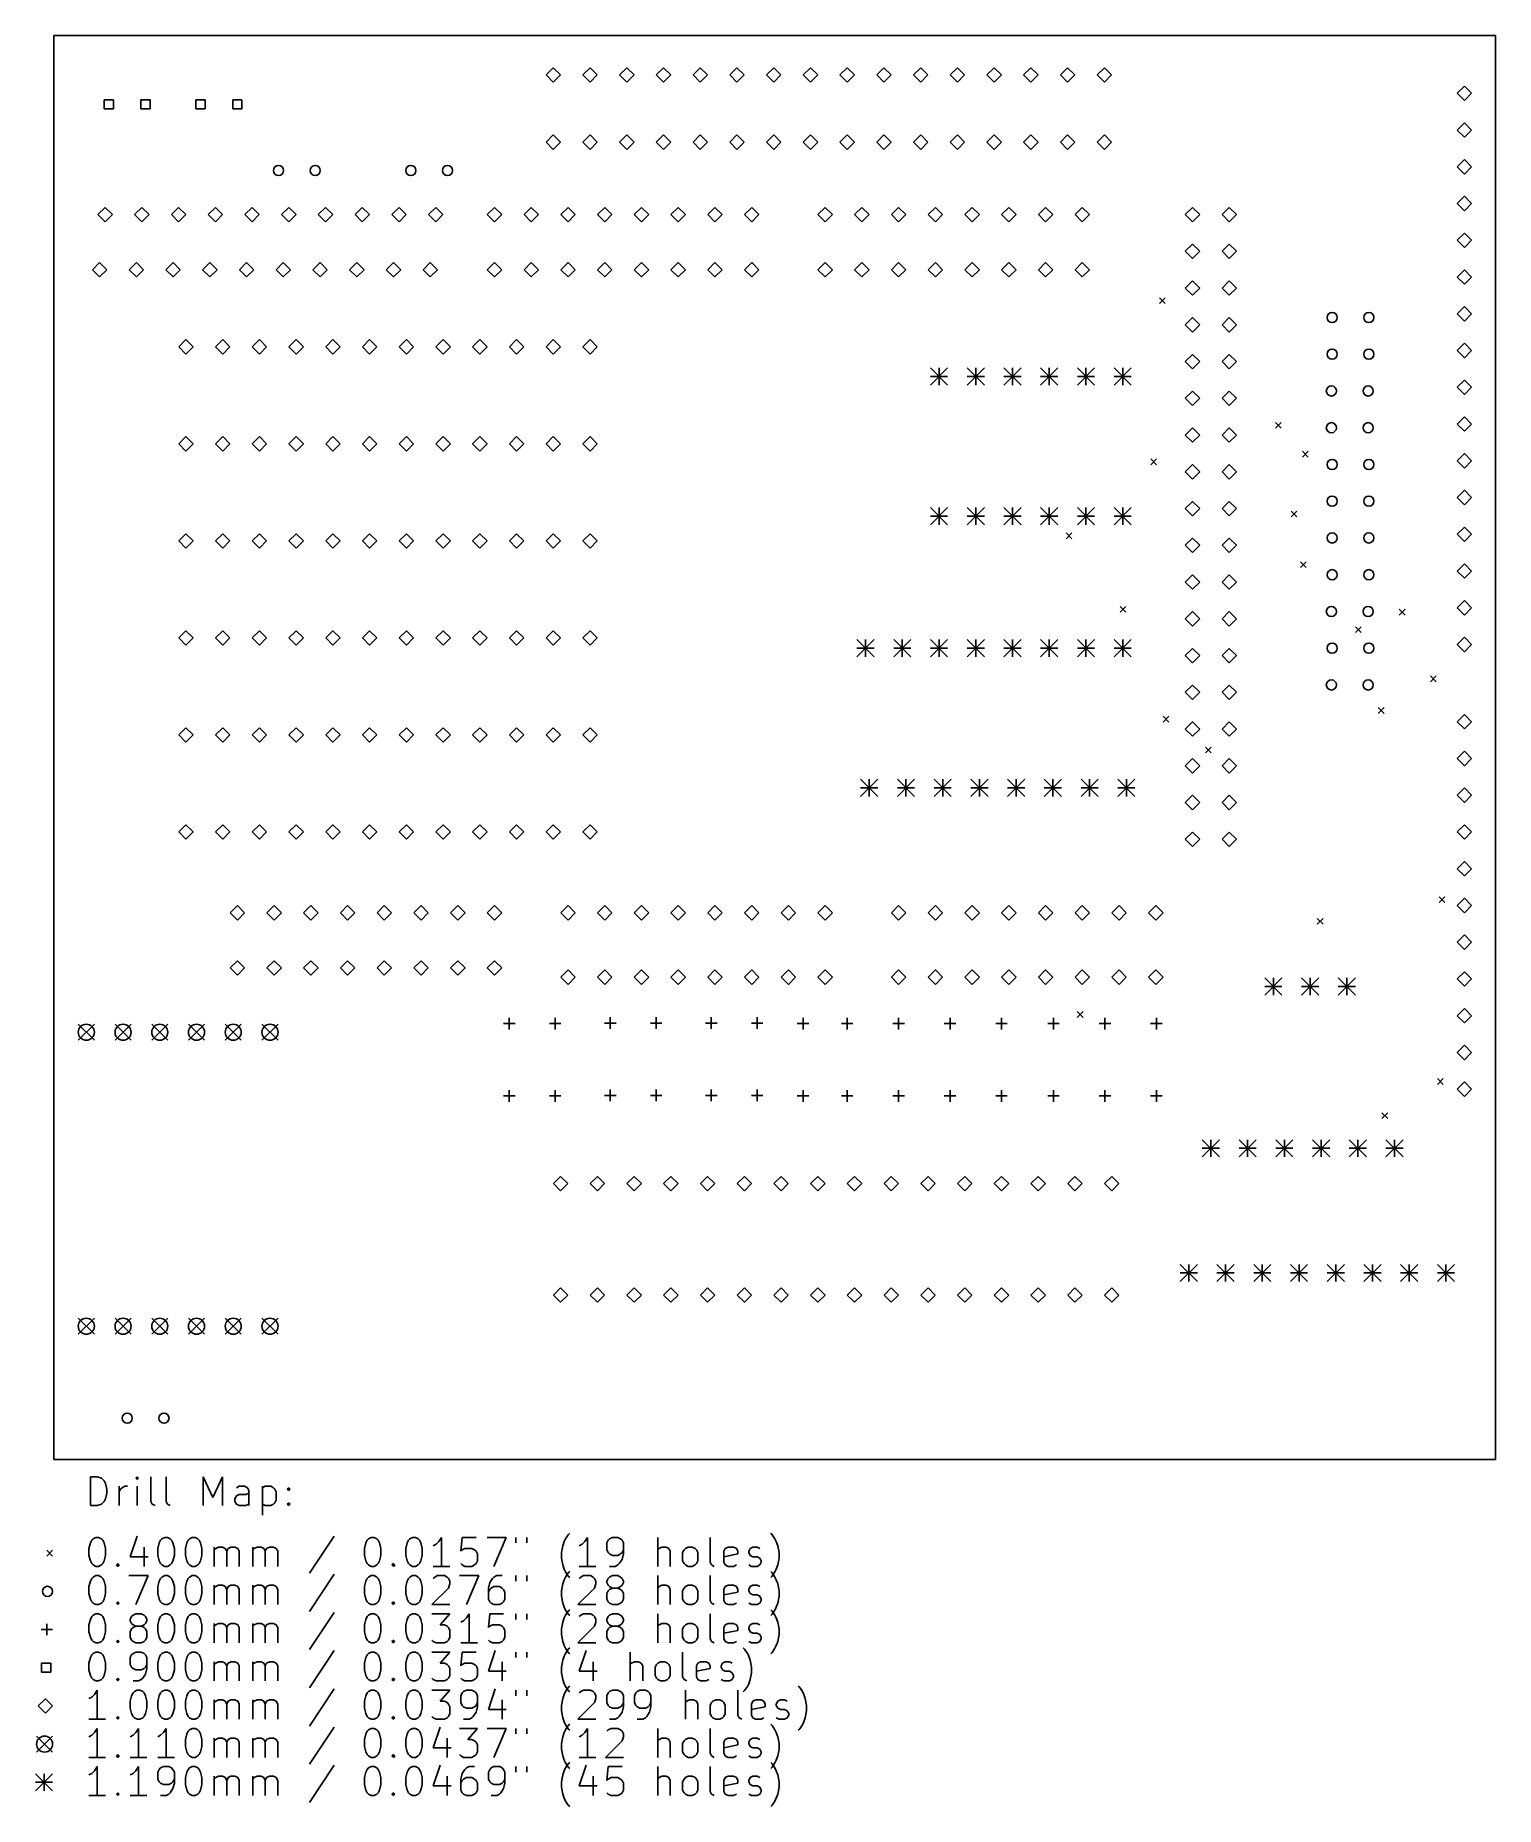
# Model space of a CAD drawing. Extents: x 114 to 215, y -159 to -37.
import ezdxf

# ---------------------------------------------------------------- set-up
doc = ezdxf.new("R2010")
doc.units = 0
doc.layers.add('BLACK', color=7, linetype='CONTINUOUS')

msp = doc.modelspace()

# ---------------------------------------------------------------- linework, layer by layer
at = {"layer": 'BLACK', "linetype": 'CONTINUOUS'}
for p, q in [((115.24, -36.8175), (214.935, -36.8175)), ((115.24, -135.2425), (115.24, -36.8175)), ((214.935, -36.8175), (214.935, -135.2425)), ((149.784, -39.048), (149.284, -39.548)), ((150.284, -39.548), (149.784, -39.048)), ((152.324, -39.048), (151.824, -39.548)), ((152.824, -39.548), (152.324, -39.048)), ((154.864, -39.048), (154.364, -39.548)), ((155.364, -39.548), (154.864, -39.048)), ((157.404, -39.048), (156.904, -39.548)), ((157.904, -39.548), (157.404, -39.048)), ((159.944, -39.048), (159.444, -39.548)), ((160.444, -39.548), (159.944, -39.048)), ((162.484, -39.048), (161.984, -39.548)), ((162.984, -39.548), (162.484, -39.048)), ((165.024, -39.048), (164.524, -39.548)), ((165.524, -39.548), (165.024, -39.048)), ((167.564, -39.048), (167.064, -39.548)), ((168.064, -39.548), (167.564, -39.048)), ((170.104, -39.048), (169.604, -39.548)), ((170.604, -39.548), (170.104, -39.048)), ((172.644, -39.048), (172.144, -39.548)), ((173.144, -39.548), (172.644, -39.048)), ((175.184, -39.048), (174.684, -39.548)), ((175.684, -39.548), (175.184, -39.048)), ((177.724, -39.048), (177.224, -39.548)), ((178.224, -39.548), (177.724, -39.048)), ((180.264, -39.048), (179.764, -39.548)), ((180.764, -39.548), (180.264, -39.048)), ((182.804, -39.048), (182.304, -39.548)), ((183.304, -39.548), (182.804, -39.048)), ((185.344, -39.048), (184.844, -39.548)), ((185.844, -39.548), (185.344, -39.048)), ((187.884, -39.048), (187.384, -39.548)), ((188.384, -39.548), (187.884, -39.048)), ((149.284, -39.548), (149.784, -40.048)), ((149.784, -40.048), (150.284, -39.548)), ((151.824, -39.548), (152.324, -40.048)), ((152.324, -40.048), (152.824, -39.548)), ((154.364, -39.548), (154.864, -40.048)), ((154.864, -40.048), (155.364, -39.548)), ((156.904, -39.548), (157.404, -40.048)), ((157.404, -40.048), (157.904, -39.548)), ((159.444, -39.548), (159.944, -40.048)), ((159.944, -40.048), (160.444, -39.548)), ((161.984, -39.548), (162.484, -40.048)), ((162.484, -40.048), (162.984, -39.548)), ((164.524, -39.548), (165.024, -40.048)), ((165.024, -40.048), (165.524, -39.548)), ((167.064, -39.548), (167.564, -40.048)), ((167.564, -40.048), (168.064, -39.548)), ((169.604, -39.548), (170.104, -40.048)), ((170.104, -40.048), (170.604, -39.548)), ((172.144, -39.548), (172.644, -40.048)), ((172.644, -40.048), (173.144, -39.548)), ((174.684, -39.548), (175.184, -40.048)), ((175.184, -40.048), (175.684, -39.548)), ((177.224, -39.548), (177.724, -40.048)), ((177.724, -40.048), (178.224, -39.548)), ((179.764, -39.548), (180.264, -40.048)), ((180.264, -40.048), (180.764, -39.548)), ((182.304, -39.548), (182.804, -40.048)), ((182.804, -40.048), (183.304, -39.548)), ((184.844, -39.548), (185.344, -40.048)), ((185.344, -40.048), (185.844, -39.548)), ((187.384, -39.548), (187.884, -40.048)), ((187.884, -40.048), (188.384, -39.548)), ((212.776, -40.318), (212.276, -40.818)), ((213.276, -40.818), (212.776, -40.318)), ((119.363201, -41.261799), (118.726799, -41.261799)), ((118.726799, -41.261799), (118.726799, -41.898201)), ((119.363201, -41.898201), (119.363201, -41.261799)), ((121.903201, -41.261799), (121.266799, -41.261799)), ((121.266799, -41.261799), (121.266799, -41.898201)), ((121.903201, -41.898201), (121.903201, -41.261799)), ((125.713201, -41.261799), (125.076799, -41.261799)), ((125.076799, -41.261799), (125.076799, -41.898201)), ((125.713201, -41.898201), (125.713201, -41.261799)), ((128.253201, -41.261799), (127.616799, -41.261799)), ((127.616799, -41.261799), (127.616799, -41.898201)), ((128.253201, -41.898201), (128.253201, -41.261799)), ((212.276, -40.818), (212.776, -41.318)), ((212.776, -41.318), (213.276, -40.818)), ((118.726799, -41.898201), (119.363201, -41.898201)), ((121.266799, -41.898201), (121.903201, -41.898201)), ((125.076799, -41.898201), (125.713201, -41.898201)), ((127.616799, -41.898201), (128.253201, -41.898201)), ((149.784, -43.698), (149.284, -44.198)), ((150.284, -44.198), (149.784, -43.698)), ((152.324, -43.698), (151.824, -44.198)), ((152.824, -44.198), (152.324, -43.698)), ((154.864, -43.698), (154.364, -44.198)), ((155.364, -44.198), (154.864, -43.698)), ((157.404, -43.698), (156.904, -44.198)), ((157.904, -44.198), (157.404, -43.698)), ((159.944, -43.698), (159.444, -44.198)), ((160.444, -44.198), (159.944, -43.698)), ((162.484, -43.698), (161.984, -44.198)), ((162.984, -44.198), (162.484, -43.698)), ((165.024, -43.698), (164.524, -44.198)), ((165.524, -44.198), (165.024, -43.698)), ((167.564, -43.698), (167.064, -44.198)), ((168.064, -44.198), (167.564, -43.698)), ((170.104, -43.698), (169.604, -44.198)), ((170.604, -44.198), (170.104, -43.698)), ((172.644, -43.698), (172.144, -44.198)), ((173.144, -44.198), (172.644, -43.698)), ((175.184, -43.698), (174.684, -44.198)), ((175.684, -44.198), (175.184, -43.698)), ((177.724, -43.698), (177.224, -44.198)), ((178.224, -44.198), (177.724, -43.698)), ((180.264, -43.698), (179.764, -44.198)), ((180.764, -44.198), (180.264, -43.698)), ((182.804, -43.698), (182.304, -44.198)), ((183.304, -44.198), (182.804, -43.698)), ((185.344, -43.698), (184.844, -44.198)), ((185.844, -44.198), (185.344, -43.698)), ((187.884, -43.698), (187.384, -44.198)), ((188.384, -44.198), (187.884, -43.698)), ((212.776, -42.858), (212.276, -43.358)), ((212.276, -43.358), (212.776, -43.858)), ((213.276, -43.358), (212.776, -42.858)), ((212.776, -43.858), (213.276, -43.358)), ((149.284, -44.198), (149.784, -44.698)), ((149.784, -44.698), (150.284, -44.198)), ((151.824, -44.198), (152.324, -44.698)), ((152.324, -44.698), (152.824, -44.198)), ((154.364, -44.198), (154.864, -44.698)), ((154.864, -44.698), (155.364, -44.198)), ((156.904, -44.198), (157.404, -44.698)), ((157.404, -44.698), (157.904, -44.198)), ((159.444, -44.198), (159.944, -44.698)), ((159.944, -44.698), (160.444, -44.198)), ((161.984, -44.198), (162.484, -44.698)), ((162.484, -44.698), (162.984, -44.198)), ((164.524, -44.198), (165.024, -44.698)), ((165.024, -44.698), (165.524, -44.198)), ((167.064, -44.198), (167.564, -44.698)), ((167.564, -44.698), (168.064, -44.198)), ((169.604, -44.198), (170.104, -44.698)), ((170.104, -44.698), (170.604, -44.198)), ((172.144, -44.198), (172.644, -44.698)), ((172.644, -44.698), (173.144, -44.198)), ((174.684, -44.198), (175.184, -44.698)), ((175.184, -44.698), (175.684, -44.198)), ((177.224, -44.198), (177.724, -44.698)), ((177.724, -44.698), (178.224, -44.198)), ((179.764, -44.198), (180.264, -44.698)), ((180.264, -44.698), (180.764, -44.198)), ((182.304, -44.198), (182.804, -44.698)), ((182.804, -44.698), (183.304, -44.198)), ((184.844, -44.198), (185.344, -44.698)), ((185.344, -44.698), (185.844, -44.198)), ((187.384, -44.198), (187.884, -44.698)), ((187.884, -44.698), (188.384, -44.198)), ((212.776, -45.398), (212.276, -45.898)), ((212.276, -45.898), (212.776, -46.398)), ((213.276, -45.898), (212.776, -45.398)), ((212.776, -46.398), (213.276, -45.898)), ((118.796, -48.7), (118.296, -49.2)), ((119.296, -49.2), (118.796, -48.7)), ((121.336, -48.7), (120.836, -49.2)), ((121.836, -49.2), (121.336, -48.7)), ((123.876, -48.7), (123.376, -49.2)), ((124.376, -49.2), (123.876, -48.7)), ((126.416, -48.7), (125.916, -49.2)), ((126.916, -49.2), (126.416, -48.7)), ((128.956, -48.7), (128.456, -49.2)), ((129.456, -49.2), (128.956, -48.7)), ((131.496, -48.7), (130.996, -49.2)), ((131.996, -49.2), (131.496, -48.7)), ((134.036, -48.7), (133.536, -49.2)), ((134.536, -49.2), (134.036, -48.7)), ((136.576, -48.7), (136.076, -49.2)), ((137.076, -49.2), (136.576, -48.7)), ((139.116, -48.7), (138.616, -49.2)), ((139.616, -49.2), (139.116, -48.7)), ((141.656, -48.7), (141.156, -49.2)), ((142.156, -49.2), (141.656, -48.7)), ((145.72, -48.7), (145.22, -49.2)), ((146.22, -49.2), (145.72, -48.7)), ((148.26, -48.7), (147.76, -49.2)), ((148.76, -49.2), (148.26, -48.7)), ((150.8, -48.7), (150.3, -49.2)), ((151.3, -49.2), (150.8, -48.7)), ((153.34, -48.7), (152.84, -49.2)), ((153.84, -49.2), (153.34, -48.7)), ((155.88, -48.7), (155.38, -49.2)), ((156.38, -49.2), (155.88, -48.7)), ((158.42, -48.7), (157.92, -49.2)), ((158.92, -49.2), (158.42, -48.7)), ((160.96, -48.7), (160.46, -49.2)), ((161.46, -49.2), (160.96, -48.7)), ((163.5, -48.7), (163, -49.2)), ((164, -49.2), (163.5, -48.7)), ((168.58, -48.7), (168.08, -49.2)), ((169.08, -49.2), (168.58, -48.7)), ((171.12, -48.7), (170.62, -49.2)), ((171.62, -49.2), (171.12, -48.7)), ((173.66, -48.7), (173.16, -49.2)), ((174.16, -49.2), (173.66, -48.7)), ((176.2, -48.7), (175.7, -49.2)), ((176.7, -49.2), (176.2, -48.7)), ((178.74, -48.7), (178.24, -49.2)), ((179.24, -49.2), (178.74, -48.7)), ((181.28, -48.7), (180.78, -49.2)), ((181.78, -49.2), (181.28, -48.7)), ((183.82, -48.7), (183.32, -49.2)), ((184.32, -49.2), (183.82, -48.7)), ((186.36, -48.7), (185.86, -49.2)), ((186.86, -49.2), (186.36, -48.7)), ((193.98, -48.7), (193.48, -49.2)), ((194.48, -49.2), (193.98, -48.7)), ((196.52, -48.7), (196.02, -49.2)), ((197.02, -49.2), (196.52, -48.7)), ((212.776, -47.938), (212.276, -48.438)), ((212.276, -48.438), (212.776, -48.938)), ((213.276, -48.438), (212.776, -47.938)), ((212.776, -48.938), (213.276, -48.438)), ((118.296, -49.2), (118.796, -49.7)), ((118.796, -49.7), (119.296, -49.2)), ((120.836, -49.2), (121.336, -49.7)), ((121.336, -49.7), (121.836, -49.2)), ((123.376, -49.2), (123.876, -49.7)), ((123.876, -49.7), (124.376, -49.2)), ((125.916, -49.2), (126.416, -49.7)), ((126.416, -49.7), (126.916, -49.2)), ((128.456, -49.2), (128.956, -49.7)), ((128.956, -49.7), (129.456, -49.2)), ((130.996, -49.2), (131.496, -49.7)), ((131.496, -49.7), (131.996, -49.2)), ((133.536, -49.2), (134.036, -49.7)), ((134.036, -49.7), (134.536, -49.2)), ((136.076, -49.2), (136.576, -49.7)), ((136.576, -49.7), (137.076, -49.2)), ((138.616, -49.2), (139.116, -49.7)), ((139.116, -49.7), (139.616, -49.2)), ((141.156, -49.2), (141.656, -49.7)), ((141.656, -49.7), (142.156, -49.2)), ((145.22, -49.2), (145.72, -49.7)), ((145.72, -49.7), (146.22, -49.2)), ((147.76, -49.2), (148.26, -49.7)), ((148.26, -49.7), (148.76, -49.2)), ((150.3, -49.2), (150.8, -49.7)), ((150.8, -49.7), (151.3, -49.2)), ((152.84, -49.2), (153.34, -49.7)), ((153.34, -49.7), (153.84, -49.2)), ((155.38, -49.2), (155.88, -49.7)), ((155.88, -49.7), (156.38, -49.2)), ((157.92, -49.2), (158.42, -49.7)), ((158.42, -49.7), (158.92, -49.2)), ((160.46, -49.2), (160.96, -49.7)), ((160.96, -49.7), (161.46, -49.2)), ((163, -49.2), (163.5, -49.7)), ((163.5, -49.7), (164, -49.2)), ((168.08, -49.2), (168.58, -49.7)), ((168.58, -49.7), (169.08, -49.2)), ((170.62, -49.2), (171.12, -49.7)), ((171.12, -49.7), (171.62, -49.2)), ((173.16, -49.2), (173.66, -49.7)), ((173.66, -49.7), (174.16, -49.2)), ((175.7, -49.2), (176.2, -49.7)), ((176.2, -49.7), (176.7, -49.2)), ((178.24, -49.2), (178.74, -49.7)), ((178.74, -49.7), (179.24, -49.2)), ((180.78, -49.2), (181.28, -49.7)), ((181.28, -49.7), (181.78, -49.2)), ((183.32, -49.2), (183.82, -49.7)), ((183.82, -49.7), (184.32, -49.2)), ((185.86, -49.2), (186.36, -49.7)), ((186.36, -49.7), (186.86, -49.2)), ((193.48, -49.2), (193.98, -49.7)), ((193.98, -49.7), (194.48, -49.2)), ((196.02, -49.2), (196.52, -49.7)), ((196.52, -49.7), (197.02, -49.2)), ((193.98, -51.24), (193.48, -51.74)), ((194.48, -51.74), (193.98, -51.24)), ((196.52, -51.24), (196.02, -51.74)), ((197.02, -51.74), (196.52, -51.24)), ((212.776, -50.478), (212.276, -50.978)), ((212.276, -50.978), (212.776, -51.478)), ((213.276, -50.978), (212.776, -50.478)), ((212.776, -51.478), (213.276, -50.978)), ((118.415, -52.51), (117.915, -53.01)), ((118.915, -53.01), (118.415, -52.51)), ((120.955, -52.51), (120.455, -53.01)), ((121.455, -53.01), (120.955, -52.51)), ((123.495, -52.51), (122.995, -53.01)), ((123.995, -53.01), (123.495, -52.51)), ((126.035, -52.51), (125.535, -53.01)), ((126.535, -53.01), (126.035, -52.51)), ((128.575, -52.51), (128.075, -53.01)), ((129.075, -53.01), (128.575, -52.51)), ((131.115, -52.51), (130.615, -53.01)), ((131.615, -53.01), (131.115, -52.51)), ((133.655, -52.51), (133.155, -53.01)), ((134.155, -53.01), (133.655, -52.51)), ((136.195, -52.51), (135.695, -53.01)), ((136.695, -53.01), (136.195, -52.51)), ((138.735, -52.51), (138.235, -53.01)), ((139.235, -53.01), (138.735, -52.51)), ((141.275, -52.51), (140.775, -53.01)), ((141.775, -53.01), (141.275, -52.51)), ((145.72, -52.51), (145.22, -53.01)), ((146.22, -53.01), (145.72, -52.51)), ((148.26, -52.51), (147.76, -53.01)), ((148.76, -53.01), (148.26, -52.51)), ((150.8, -52.51), (150.3, -53.01)), ((151.3, -53.01), (150.8, -52.51)), ((153.34, -52.51), (152.84, -53.01)), ((153.84, -53.01), (153.34, -52.51)), ((155.88, -52.51), (155.38, -53.01)), ((156.38, -53.01), (155.88, -52.51)), ((158.42, -52.51), (157.92, -53.01)), ((158.92, -53.01), (158.42, -52.51)), ((160.96, -52.51), (160.46, -53.01)), ((161.46, -53.01), (160.96, -52.51)), ((163.5, -52.51), (163, -53.01)), ((164, -53.01), (163.5, -52.51)), ((168.58, -52.51), (168.08, -53.01)), ((169.08, -53.01), (168.58, -52.51)), ((171.12, -52.51), (170.62, -53.01)), ((171.62, -53.01), (171.12, -52.51)), ((173.66, -52.51), (173.16, -53.01)), ((174.16, -53.01), (173.66, -52.51)), ((176.2, -52.51), (175.7, -53.01)), ((176.7, -53.01), (176.2, -52.51)), ((178.74, -52.51), (178.24, -53.01)), ((179.24, -53.01), (178.74, -52.51)), ((181.28, -52.51), (180.78, -53.01)), ((181.78, -53.01), (181.28, -52.51)), ((183.82, -52.51), (183.32, -53.01)), ((184.32, -53.01), (183.82, -52.51)), ((186.36, -52.51), (185.86, -53.01)), ((186.86, -53.01), (186.36, -52.51)), ((193.48, -51.74), (193.98, -52.24)), ((193.98, -52.24), (194.48, -51.74)), ((196.02, -51.74), (196.52, -52.24)), ((196.52, -52.24), (197.02, -51.74)), ((117.915, -53.01), (118.415, -53.51)), ((118.415, -53.51), (118.915, -53.01)), ((120.455, -53.01), (120.955, -53.51)), ((120.955, -53.51), (121.455, -53.01)), ((122.995, -53.01), (123.495, -53.51)), ((123.495, -53.51), (123.995, -53.01)), ((125.535, -53.01), (126.035, -53.51)), ((126.035, -53.51), (126.535, -53.01)), ((128.075, -53.01), (128.575, -53.51)), ((128.575, -53.51), (129.075, -53.01)), ((130.615, -53.01), (131.115, -53.51)), ((131.115, -53.51), (131.615, -53.01)), ((133.155, -53.01), (133.655, -53.51)), ((133.655, -53.51), (134.155, -53.01)), ((135.695, -53.01), (136.195, -53.51)), ((136.195, -53.51), (136.695, -53.01)), ((138.235, -53.01), (138.735, -53.51)), ((138.735, -53.51), (139.235, -53.01)), ((140.775, -53.01), (141.275, -53.51)), ((141.275, -53.51), (141.775, -53.01)), ((145.22, -53.01), (145.72, -53.51)), ((145.72, -53.51), (146.22, -53.01)), ((147.76, -53.01), (148.26, -53.51)), ((148.26, -53.51), (148.76, -53.01)), ((150.3, -53.01), (150.8, -53.51)), ((150.8, -53.51), (151.3, -53.01)), ((152.84, -53.01), (153.34, -53.51)), ((153.34, -53.51), (153.84, -53.01)), ((155.38, -53.01), (155.88, -53.51)), ((155.88, -53.51), (156.38, -53.01)), ((157.92, -53.01), (158.42, -53.51)), ((158.42, -53.51), (158.92, -53.01)), ((160.46, -53.01), (160.96, -53.51)), ((160.96, -53.51), (161.46, -53.01)), ((163, -53.01), (163.5, -53.51)), ((163.5, -53.51), (164, -53.01)), ((168.08, -53.01), (168.58, -53.51)), ((168.58, -53.51), (169.08, -53.01)), ((170.62, -53.01), (171.12, -53.51)), ((171.12, -53.51), (171.62, -53.01)), ((173.16, -53.01), (173.66, -53.51)), ((173.66, -53.51), (174.16, -53.01)), ((175.7, -53.01), (176.2, -53.51)), ((176.2, -53.51), (176.7, -53.01)), ((178.24, -53.01), (178.74, -53.51)), ((178.74, -53.51), (179.24, -53.01)), ((180.78, -53.01), (181.28, -53.51)), ((181.28, -53.51), (181.78, -53.01)), ((183.32, -53.01), (183.82, -53.51)), ((183.82, -53.51), (184.32, -53.01)), ((185.86, -53.01), (186.36, -53.51)), ((186.36, -53.51), (186.86, -53.01)), ((193.98, -53.78), (193.48, -54.28)), ((194.48, -54.28), (193.98, -53.78)), ((196.52, -53.78), (196.02, -54.28)), ((197.02, -54.28), (196.52, -53.78)), ((212.776, -53.018), (212.276, -53.518)), ((212.276, -53.518), (212.776, -54.018)), ((213.276, -53.518), (212.776, -53.018)), ((212.776, -54.018), (213.276, -53.518)), ((191.6908, -54.9464), (192.0908, -55.3464)), ((192.0908, -54.9464), (191.6908, -55.3464)), ((193.48, -54.28), (193.98, -54.78)), ((193.98, -54.78), (194.48, -54.28)), ((196.02, -54.28), (196.52, -54.78)), ((196.52, -54.78), (197.02, -54.28)), ((212.776, -55.558), (212.276, -56.058)), ((212.276, -56.058), (212.776, -56.558)), ((213.276, -56.058), (212.776, -55.558)), ((212.776, -56.558), (213.276, -56.058)), ((193.98, -56.32), (193.48, -56.82)), ((193.48, -56.82), (193.98, -57.32)), ((194.48, -56.82), (193.98, -56.32)), ((193.98, -57.32), (194.48, -56.82)), ((196.52, -56.32), (196.02, -56.82)), ((196.02, -56.82), (196.52, -57.32)), ((197.02, -56.82), (196.52, -56.32)), ((196.52, -57.32), (197.02, -56.82)), ((124.384, -57.844), (123.884, -58.344)), ((123.884, -58.344), (124.384, -58.844)), ((124.884, -58.344), (124.384, -57.844)), ((124.384, -58.844), (124.884, -58.344)), ((126.924, -57.844), (126.424, -58.344)), ((126.424, -58.344), (126.924, -58.844)), ((127.424, -58.344), (126.924, -57.844)), ((126.924, -58.844), (127.424, -58.344)), ((129.464, -57.844), (128.964, -58.344)), ((128.964, -58.344), (129.464, -58.844)), ((129.964, -58.344), (129.464, -57.844)), ((129.464, -58.844), (129.964, -58.344)), ((132.004, -57.844), (131.504, -58.344)), ((131.504, -58.344), (132.004, -58.844)), ((132.504, -58.344), (132.004, -57.844)), ((132.004, -58.844), (132.504, -58.344)), ((134.544, -57.844), (134.044, -58.344)), ((134.044, -58.344), (134.544, -58.844)), ((135.044, -58.344), (134.544, -57.844)), ((134.544, -58.844), (135.044, -58.344)), ((137.084, -57.844), (136.584, -58.344)), ((136.584, -58.344), (137.084, -58.844)), ((137.584, -58.344), (137.084, -57.844)), ((137.084, -58.844), (137.584, -58.344)), ((139.624, -57.844), (139.124, -58.344)), ((139.124, -58.344), (139.624, -58.844)), ((140.124, -58.344), (139.624, -57.844)), ((139.624, -58.844), (140.124, -58.344)), ((142.164, -57.844), (141.664, -58.344)), ((141.664, -58.344), (142.164, -58.844)), ((142.664, -58.344), (142.164, -57.844)), ((142.164, -58.844), (142.664, -58.344)), ((144.704, -57.844), (144.204, -58.344)), ((144.204, -58.344), (144.704, -58.844)), ((145.204, -58.344), (144.704, -57.844)), ((144.704, -58.844), (145.204, -58.344)), ((147.244, -57.844), (146.744, -58.344)), ((146.744, -58.344), (147.244, -58.844)), ((147.744, -58.344), (147.244, -57.844)), ((147.244, -58.844), (147.744, -58.344)), ((149.784, -57.844), (149.284, -58.344)), ((149.284, -58.344), (149.784, -58.844)), ((150.284, -58.344), (149.784, -57.844)), ((149.784, -58.844), (150.284, -58.344)), ((152.324, -57.844), (151.824, -58.344)), ((151.824, -58.344), (152.324, -58.844)), ((152.824, -58.344), (152.324, -57.844)), ((152.324, -58.844), (152.824, -58.344)), ((212.776, -58.098), (212.276, -58.598)), ((212.276, -58.598), (212.776, -59.098)), ((213.276, -58.598), (212.776, -58.098)), ((212.776, -59.098), (213.276, -58.598)), ((175.859, -59.801), (177.049, -60.991)), ((177.049, -59.801), (175.859, -60.991)), ((176.454, -59.801), (176.454, -60.991)), ((178.399, -59.801), (179.589, -60.991)), ((179.589, -59.801), (178.399, -60.991)), ((178.994, -59.801), (178.994, -60.991)), ((180.939, -59.801), (182.129, -60.991)), ((182.129, -59.801), (180.939, -60.991)), ((181.534, -59.801), (181.534, -60.991)), ((183.479, -59.801), (184.669, -60.991)), ((184.669, -59.801), (183.479, -60.991)), ((184.074, -59.801), (184.074, -60.991)), ((186.019, -59.801), (187.209, -60.991)), ((187.209, -59.801), (186.019, -60.991)), ((186.614, -59.801), (186.614, -60.991)), ((188.559, -59.801), (189.749, -60.991)), ((189.749, -59.801), (188.559, -60.991)), ((189.154, -59.801), (189.154, -60.991)), ((193.98, -58.86), (193.48, -59.36)), ((193.48, -59.36), (193.98, -59.86)), ((194.48, -59.36), (193.98, -58.86)), ((193.98, -59.86), (194.48, -59.36)), ((196.52, -58.86), (196.02, -59.36)), ((196.02, -59.36), (196.52, -59.86)), ((197.02, -59.36), (196.52, -58.86)), ((196.52, -59.86), (197.02, -59.36)), ((175.859, -60.396), (177.049, -60.396)), ((178.399, -60.396), (179.589, -60.396)), ((180.939, -60.396), (182.129, -60.396)), ((183.479, -60.396), (184.669, -60.396)), ((186.019, -60.396), (187.209, -60.396)), ((188.559, -60.396), (189.749, -60.396)), ((212.776, -60.638), (212.276, -61.138)), ((212.276, -61.138), (212.776, -61.638)), ((213.276, -61.138), (212.776, -60.638)), ((212.776, -61.638), (213.276, -61.138)), ((193.98, -61.4), (193.48, -61.9)), ((193.48, -61.9), (193.98, -62.4)), ((194.48, -61.9), (193.98, -61.4)), ((193.98, -62.4), (194.48, -61.9)), ((196.52, -61.4), (196.02, -61.9)), ((196.02, -61.9), (196.52, -62.4)), ((197.02, -61.9), (196.52, -61.4)), ((196.52, -62.4), (197.02, -61.9)), ((199.7157, -63.5601), (200.1157, -63.9601)), ((200.1157, -63.5601), (199.7157, -63.9601)), ((212.776, -63.178), (212.276, -63.678)), ((213.276, -63.678), (212.776, -63.178)), ((124.384, -64.5496), (123.884, -65.0496)), ((124.884, -65.0496), (124.384, -64.5496)), ((126.924, -64.5496), (126.424, -65.0496)), ((127.424, -65.0496), (126.924, -64.5496)), ((129.464, -64.5496), (128.964, -65.0496)), ((129.964, -65.0496), (129.464, -64.5496)), ((132.004, -64.5496), (131.504, -65.0496)), ((132.504, -65.0496), (132.004, -64.5496)), ((134.544, -64.5496), (134.044, -65.0496)), ((135.044, -65.0496), (134.544, -64.5496)), ((137.084, -64.5496), (136.584, -65.0496)), ((137.584, -65.0496), (137.084, -64.5496)), ((139.624, -64.5496), (139.124, -65.0496)), ((140.124, -65.0496), (139.624, -64.5496)), ((142.164, -64.5496), (141.664, -65.0496)), ((142.664, -65.0496), (142.164, -64.5496)), ((144.704, -64.5496), (144.204, -65.0496)), ((145.204, -65.0496), (144.704, -64.5496)), ((147.244, -64.5496), (146.744, -65.0496)), ((147.744, -65.0496), (147.244, -64.5496)), ((149.784, -64.5496), (149.284, -65.0496)), ((150.284, -65.0496), (149.784, -64.5496)), ((152.324, -64.5496), (151.824, -65.0496)), ((152.824, -65.0496), (152.324, -64.5496)), ((193.98, -63.94), (193.48, -64.44)), ((193.48, -64.44), (193.98, -64.94)), ((194.48, -64.44), (193.98, -63.94)), ((193.98, -64.94), (194.48, -64.44)), ((196.52, -63.94), (196.02, -64.44)), ((196.02, -64.44), (196.52, -64.94)), ((197.02, -64.44), (196.52, -63.94)), ((196.52, -64.94), (197.02, -64.44)), ((212.276, -63.678), (212.776, -64.178)), ((212.776, -64.178), (213.276, -63.678)), ((123.884, -65.0496), (124.384, -65.5496)), ((124.384, -65.5496), (124.884, -65.0496)), ((126.424, -65.0496), (126.924, -65.5496)), ((126.924, -65.5496), (127.424, -65.0496)), ((128.964, -65.0496), (129.464, -65.5496)), ((129.464, -65.5496), (129.964, -65.0496)), ((131.504, -65.0496), (132.004, -65.5496)), ((132.004, -65.5496), (132.504, -65.0496)), ((134.044, -65.0496), (134.544, -65.5496)), ((134.544, -65.5496), (135.044, -65.0496)), ((136.584, -65.0496), (137.084, -65.5496)), ((137.084, -65.5496), (137.584, -65.0496)), ((139.124, -65.0496), (139.624, -65.5496)), ((139.624, -65.5496), (140.124, -65.0496)), ((141.664, -65.0496), (142.164, -65.5496)), ((142.164, -65.5496), (142.664, -65.0496)), ((144.204, -65.0496), (144.704, -65.5496)), ((144.704, -65.5496), (145.204, -65.0496)), ((146.744, -65.0496), (147.244, -65.5496)), ((147.244, -65.5496), (147.744, -65.0496)), ((149.284, -65.0496), (149.784, -65.5496)), ((149.784, -65.5496), (150.284, -65.0496)), ((151.824, -65.0496), (152.324, -65.5496)), ((152.324, -65.5496), (152.824, -65.0496)), ((191.0864, -66.0886), (191.4864, -66.4886)), ((191.4864, -66.0886), (191.0864, -66.4886)), ((201.5788, -65.5562), (201.9788, -65.9562)), ((201.9788, -65.5562), (201.5788, -65.9562)), ((212.776, -65.718), (212.276, -66.218)), ((213.276, -66.218), (212.776, -65.718)), ((193.98, -66.48), (193.48, -66.98)), ((193.48, -66.98), (193.98, -67.48)), ((194.48, -66.98), (193.98, -66.48)), ((193.98, -67.48), (194.48, -66.98)), ((196.52, -66.48), (196.02, -66.98)), ((196.02, -66.98), (196.52, -67.48)), ((197.02, -66.98), (196.52, -66.48)), ((196.52, -67.48), (197.02, -66.98)), ((212.276, -66.218), (212.776, -66.718)), ((212.776, -66.718), (213.276, -66.218)), ((212.776, -68.258), (212.276, -68.758)), ((213.276, -68.758), (212.776, -68.258)), ((175.859, -69.453), (177.049, -70.643)), ((177.049, -69.453), (175.859, -70.643)), ((176.454, -69.453), (176.454, -70.643)), ((178.399, -69.453), (179.589, -70.643)), ((179.589, -69.453), (178.399, -70.643)), ((178.994, -69.453), (178.994, -70.643)), ((180.939, -69.453), (182.129, -70.643)), ((182.129, -69.453), (180.939, -70.643)), ((181.534, -69.453), (181.534, -70.643)), ((183.479, -69.453), (184.669, -70.643)), ((184.669, -69.453), (183.479, -70.643)), ((184.074, -69.453), (184.074, -70.643)), ((186.019, -69.453), (187.209, -70.643)), ((187.209, -69.453), (186.019, -70.643)), ((186.614, -69.453), (186.614, -70.643)), ((188.559, -69.453), (189.749, -70.643)), ((189.749, -69.453), (188.559, -70.643)), ((189.154, -69.453), (189.154, -70.643)), ((193.98, -69.02), (193.48, -69.52)), ((193.48, -69.52), (193.98, -70.02)), ((194.48, -69.52), (193.98, -69.02)), ((193.98, -70.02), (194.48, -69.52)), ((196.52, -69.02), (196.02, -69.52)), ((196.02, -69.52), (196.52, -70.02)), ((197.02, -69.52), (196.52, -69.02)), ((196.52, -70.02), (197.02, -69.52)), ((200.8026, -69.6977), (201.2026, -70.0977)), ((201.2026, -69.6977), (200.8026, -70.0977)), ((212.276, -68.758), (212.776, -69.258)), ((212.776, -69.258), (213.276, -68.758)), ((175.859, -70.048), (177.049, -70.048)), ((178.399, -70.048), (179.589, -70.048)), ((180.939, -70.048), (182.129, -70.048)), ((183.479, -70.048), (184.669, -70.048)), ((186.019, -70.048), (187.209, -70.048)), ((188.559, -70.048), (189.749, -70.048)), ((212.776, -70.798), (212.276, -71.298)), ((213.276, -71.298), (212.776, -70.798)), ((124.384, -71.2552), (123.884, -71.7552)), ((123.884, -71.7552), (124.384, -72.2552)), ((124.884, -71.7552), (124.384, -71.2552)), ((124.384, -72.2552), (124.884, -71.7552)), ((126.924, -71.2552), (126.424, -71.7552)), ((126.424, -71.7552), (126.924, -72.2552)), ((127.424, -71.7552), (126.924, -71.2552)), ((126.924, -72.2552), (127.424, -71.7552)), ((129.464, -71.2552), (128.964, -71.7552)), ((128.964, -71.7552), (129.464, -72.2552)), ((129.964, -71.7552), (129.464, -71.2552)), ((129.464, -72.2552), (129.964, -71.7552)), ((132.004, -71.2552), (131.504, -71.7552)), ((131.504, -71.7552), (132.004, -72.2552)), ((132.504, -71.7552), (132.004, -71.2552)), ((132.004, -72.2552), (132.504, -71.7552)), ((134.544, -71.2552), (134.044, -71.7552)), ((134.044, -71.7552), (134.544, -72.2552)), ((135.044, -71.7552), (134.544, -71.2552)), ((134.544, -72.2552), (135.044, -71.7552)), ((137.084, -71.2552), (136.584, -71.7552)), ((136.584, -71.7552), (137.084, -72.2552)), ((137.584, -71.7552), (137.084, -71.2552)), ((137.084, -72.2552), (137.584, -71.7552)), ((139.624, -71.2552), (139.124, -71.7552)), ((139.124, -71.7552), (139.624, -72.2552)), ((140.124, -71.7552), (139.624, -71.2552)), ((139.624, -72.2552), (140.124, -71.7552)), ((142.164, -71.2552), (141.664, -71.7552)), ((141.664, -71.7552), (142.164, -72.2552)), ((142.664, -71.7552), (142.164, -71.2552)), ((142.164, -72.2552), (142.664, -71.7552)), ((144.704, -71.2552), (144.204, -71.7552)), ((144.204, -71.7552), (144.704, -72.2552)), ((145.204, -71.7552), (144.704, -71.2552)), ((144.704, -72.2552), (145.204, -71.7552)), ((147.244, -71.2552), (146.744, -71.7552)), ((146.744, -71.7552), (147.244, -72.2552)), ((147.744, -71.7552), (147.244, -71.2552)), ((147.244, -72.2552), (147.744, -71.7552)), ((149.784, -71.2552), (149.284, -71.7552)), ((149.284, -71.7552), (149.784, -72.2552)), ((150.284, -71.7552), (149.784, -71.2552)), ((149.784, -72.2552), (150.284, -71.7552)), ((152.324, -71.2552), (151.824, -71.7552)), ((151.824, -71.7552), (152.324, -72.2552)), ((152.824, -71.7552), (152.324, -71.2552)), ((152.324, -72.2552), (152.824, -71.7552)), ((185.236, -71.2013), (185.636, -71.6013)), ((185.636, -71.2013), (185.236, -71.6013)), ((193.98, -71.56), (193.48, -72.06)), ((193.48, -72.06), (193.98, -72.56)), ((194.48, -72.06), (193.98, -71.56)), ((193.98, -72.56), (194.48, -72.06)), ((196.52, -71.56), (196.02, -72.06)), ((196.02, -72.06), (196.52, -72.56)), ((197.02, -72.06), (196.52, -71.56)), ((196.52, -72.56), (197.02, -72.06)), ((212.276, -71.298), (212.776, -71.798)), ((212.776, -71.798), (213.276, -71.298)), ((201.4371, -73.1923), (201.8371, -73.5923)), ((201.8371, -73.1923), (201.4371, -73.5923)), ((212.776, -73.338), (212.276, -73.838)), ((213.276, -73.838), (212.776, -73.338)), ((193.98, -74.1), (193.48, -74.6)), ((193.48, -74.6), (193.98, -75.1)), ((194.48, -74.6), (193.98, -74.1)), ((193.98, -75.1), (194.48, -74.6)), ((196.52, -74.1), (196.02, -74.6)), ((196.02, -74.6), (196.52, -75.1)), ((197.02, -74.6), (196.52, -74.1)), ((196.52, -75.1), (197.02, -74.6)), ((212.276, -73.838), (212.776, -74.338)), ((212.776, -74.338), (213.276, -73.838)), ((212.776, -75.878), (212.276, -76.378)), ((213.276, -76.378), (212.776, -75.878)), ((188.9718, -76.2796), (189.3718, -76.6796)), ((189.3718, -76.2796), (188.9718, -76.6796)), ((193.98, -76.64), (193.48, -77.14)), ((194.48, -77.14), (193.98, -76.64)), ((196.52, -76.64), (196.02, -77.14)), ((197.02, -77.14), (196.52, -76.64)), ((208.2796, -76.4843), (208.6796, -76.8843)), ((208.6796, -76.4843), (208.2796, -76.8843)), ((212.276, -76.378), (212.776, -76.878)), ((212.776, -76.878), (213.276, -76.378)), ((124.384, -77.9608), (123.884, -78.4608)), ((124.884, -78.4608), (124.384, -77.9608)), ((126.924, -77.9608), (126.424, -78.4608)), ((127.424, -78.4608), (126.924, -77.9608)), ((129.464, -77.9608), (128.964, -78.4608)), ((129.964, -78.4608), (129.464, -77.9608)), ((132.004, -77.9608), (131.504, -78.4608)), ((132.504, -78.4608), (132.004, -77.9608)), ((134.544, -77.9608), (134.044, -78.4608)), ((135.044, -78.4608), (134.544, -77.9608)), ((137.084, -77.9608), (136.584, -78.4608)), ((137.584, -78.4608), (137.084, -77.9608)), ((139.624, -77.9608), (139.124, -78.4608)), ((140.124, -78.4608), (139.624, -77.9608)), ((142.164, -77.9608), (141.664, -78.4608)), ((142.664, -78.4608), (142.164, -77.9608)), ((144.704, -77.9608), (144.204, -78.4608)), ((145.204, -78.4608), (144.704, -77.9608)), ((147.244, -77.9608), (146.744, -78.4608)), ((147.744, -78.4608), (147.244, -77.9608)), ((149.784, -77.9608), (149.284, -78.4608)), ((150.284, -78.4608), (149.784, -77.9608)), ((152.324, -77.9608), (151.824, -78.4608)), ((152.824, -78.4608), (152.324, -77.9608)), ((193.48, -77.14), (193.98, -77.64)), ((193.98, -77.64), (194.48, -77.14)), ((196.02, -77.14), (196.52, -77.64)), ((196.52, -77.64), (197.02, -77.14)), ((205.2507, -77.6832), (205.6507, -78.0832)), ((205.6507, -77.6832), (205.2507, -78.0832)), ((123.884, -78.4608), (124.384, -78.9608)), ((124.384, -78.9608), (124.884, -78.4608)), ((126.424, -78.4608), (126.924, -78.9608)), ((126.924, -78.9608), (127.424, -78.4608)), ((128.964, -78.4608), (129.464, -78.9608)), ((129.464, -78.9608), (129.964, -78.4608)), ((131.504, -78.4608), (132.004, -78.9608)), ((132.004, -78.9608), (132.504, -78.4608)), ((134.044, -78.4608), (134.544, -78.9608)), ((134.544, -78.9608), (135.044, -78.4608)), ((136.584, -78.4608), (137.084, -78.9608)), ((137.084, -78.9608), (137.584, -78.4608)), ((139.124, -78.4608), (139.624, -78.9608)), ((139.624, -78.9608), (140.124, -78.4608)), ((141.664, -78.4608), (142.164, -78.9608)), ((142.164, -78.9608), (142.664, -78.4608)), ((144.204, -78.4608), (144.704, -78.9608)), ((144.704, -78.9608), (145.204, -78.4608)), ((146.744, -78.4608), (147.244, -78.9608)), ((147.244, -78.9608), (147.744, -78.4608)), ((149.284, -78.4608), (149.784, -78.9608)), ((149.784, -78.9608), (150.284, -78.4608)), ((151.824, -78.4608), (152.324, -78.9608)), ((152.324, -78.9608), (152.824, -78.4608)), ((170.779, -78.577), (171.969, -79.767)), ((171.969, -78.577), (170.779, -79.767)), ((170.779, -79.172), (171.969, -79.172)), ((171.374, -78.577), (171.374, -79.767)), ((173.319, -78.577), (174.509, -79.767)), ((174.509, -78.577), (173.319, -79.767)), ((173.319, -79.172), (174.509, -79.172)), ((173.914, -78.577), (173.914, -79.767)), ((175.859, -78.577), (177.049, -79.767)), ((177.049, -78.577), (175.859, -79.767)), ((175.859, -79.172), (177.049, -79.172)), ((176.454, -78.577), (176.454, -79.767)), ((178.399, -78.577), (179.589, -79.767)), ((179.589, -78.577), (178.399, -79.767)), ((178.399, -79.172), (179.589, -79.172)), ((178.994, -78.577), (178.994, -79.767)), ((180.939, -78.577), (182.129, -79.767)), ((182.129, -78.577), (180.939, -79.767)), ((180.939, -79.172), (182.129, -79.172)), ((181.534, -78.577), (181.534, -79.767)), ((183.479, -78.577), (184.669, -79.767)), ((184.669, -78.577), (183.479, -79.767)), ((183.479, -79.172), (184.669, -79.172)), ((184.074, -78.577), (184.074, -79.767)), ((186.019, -78.577), (187.209, -79.767)), ((187.209, -78.577), (186.019, -79.767)), ((186.019, -79.172), (187.209, -79.172)), ((186.614, -78.577), (186.614, -79.767)), ((188.559, -78.577), (189.749, -79.767)), ((189.749, -78.577), (188.559, -79.767)), ((188.559, -79.172), (189.749, -79.172)), ((189.154, -78.577), (189.154, -79.767)), ((193.98, -79.18), (193.48, -79.68)), ((194.48, -79.68), (193.98, -79.18)), ((196.52, -79.18), (196.02, -79.68)), ((197.02, -79.68), (196.52, -79.18)), ((212.776, -78.418), (212.276, -78.918)), ((212.276, -78.918), (212.776, -79.418)), ((213.276, -78.918), (212.776, -78.418)), ((212.776, -79.418), (213.276, -78.918)), ((193.48, -79.68), (193.98, -80.18)), ((193.98, -80.18), (194.48, -79.68)), ((196.02, -79.68), (196.52, -80.18)), ((196.52, -80.18), (197.02, -79.68)), ((193.98, -81.72), (193.48, -82.22)), ((194.48, -82.22), (193.98, -81.72)), ((196.52, -81.72), (196.02, -82.22)), ((197.02, -82.22), (196.52, -81.72)), ((210.4346, -81.0854), (210.8346, -81.4854)), ((210.8346, -81.0854), (210.4346, -81.4854)), ((193.48, -82.22), (193.98, -82.72)), ((193.98, -82.72), (194.48, -82.22)), ((196.02, -82.22), (196.52, -82.72)), ((196.52, -82.72), (197.02, -82.22)), ((191.9475, -83.8745), (192.3475, -84.2745)), ((192.3475, -83.8745), (191.9475, -84.2745)), ((193.98, -84.26), (193.48, -84.76)), ((194.48, -84.76), (193.98, -84.26)), ((196.52, -84.26), (196.02, -84.76)), ((197.02, -84.76), (196.52, -84.26)), ((206.8223, -83.273), (207.2223, -83.673)), ((207.2223, -83.273), (206.8223, -83.673)), ((212.776, -83.752), (212.276, -84.252)), ((212.276, -84.252), (212.776, -84.752)), ((213.276, -84.252), (212.776, -83.752)), ((212.776, -84.752), (213.276, -84.252)), ((124.384, -84.6664), (123.884, -85.1664)), ((123.884, -85.1664), (124.384, -85.6664)), ((124.884, -85.1664), (124.384, -84.6664)), ((124.384, -85.6664), (124.884, -85.1664)), ((126.924, -84.6664), (126.424, -85.1664)), ((126.424, -85.1664), (126.924, -85.6664)), ((127.424, -85.1664), (126.924, -84.6664)), ((126.924, -85.6664), (127.424, -85.1664)), ((129.464, -84.6664), (128.964, -85.1664)), ((128.964, -85.1664), (129.464, -85.6664)), ((129.964, -85.1664), (129.464, -84.6664)), ((129.464, -85.6664), (129.964, -85.1664)), ((132.004, -84.6664), (131.504, -85.1664)), ((131.504, -85.1664), (132.004, -85.6664)), ((132.504, -85.1664), (132.004, -84.6664)), ((132.004, -85.6664), (132.504, -85.1664)), ((134.544, -84.6664), (134.044, -85.1664)), ((134.044, -85.1664), (134.544, -85.6664)), ((135.044, -85.1664), (134.544, -84.6664)), ((134.544, -85.6664), (135.044, -85.1664)), ((137.084, -84.6664), (136.584, -85.1664)), ((136.584, -85.1664), (137.084, -85.6664)), ((137.584, -85.1664), (137.084, -84.6664)), ((137.084, -85.6664), (137.584, -85.1664)), ((139.624, -84.6664), (139.124, -85.1664)), ((139.124, -85.1664), (139.624, -85.6664)), ((140.124, -85.1664), (139.624, -84.6664)), ((139.624, -85.6664), (140.124, -85.1664)), ((142.164, -84.6664), (141.664, -85.1664)), ((141.664, -85.1664), (142.164, -85.6664)), ((142.664, -85.1664), (142.164, -84.6664)), ((142.164, -85.6664), (142.664, -85.1664)), ((144.704, -84.6664), (144.204, -85.1664)), ((144.204, -85.1664), (144.704, -85.6664)), ((145.204, -85.1664), (144.704, -84.6664)), ((144.704, -85.6664), (145.204, -85.1664)), ((147.244, -84.6664), (146.744, -85.1664)), ((146.744, -85.1664), (147.244, -85.6664)), ((147.744, -85.1664), (147.244, -84.6664)), ((147.244, -85.6664), (147.744, -85.1664)), ((149.784, -84.6664), (149.284, -85.1664)), ((149.284, -85.1664), (149.784, -85.6664)), ((150.284, -85.1664), (149.784, -84.6664)), ((149.784, -85.6664), (150.284, -85.1664)), ((152.324, -84.6664), (151.824, -85.1664)), ((151.824, -85.1664), (152.324, -85.6664)), ((152.824, -85.1664), (152.324, -84.6664)), ((152.324, -85.6664), (152.824, -85.1664)), ((193.48, -84.76), (193.98, -85.26)), ((193.98, -85.26), (194.48, -84.76)), ((196.02, -84.76), (196.52, -85.26)), ((196.52, -85.26), (197.02, -84.76)), ((193.98, -86.8), (193.48, -87.3)), ((194.48, -87.3), (193.98, -86.8)), ((194.8746, -86.0054), (195.2746, -86.4054)), ((195.2746, -86.0054), (194.8746, -86.4054)), ((196.52, -86.8), (196.02, -87.3)), ((197.02, -87.3), (196.52, -86.8)), ((212.776, -86.292), (212.276, -86.792)), ((212.276, -86.792), (212.776, -87.292)), ((213.276, -86.792), (212.776, -86.292)), ((212.776, -87.292), (213.276, -86.792)), ((193.48, -87.3), (193.98, -87.8)), ((193.98, -87.8), (194.48, -87.3)), ((196.02, -87.3), (196.52, -87.8)), ((196.52, -87.8), (197.02, -87.3)), ((171.033, -88.229), (172.223, -89.419)), ((172.223, -88.229), (171.033, -89.419)), ((171.033, -88.824), (172.223, -88.824)), ((171.628, -88.229), (171.628, -89.419)), ((173.573, -88.229), (174.763, -89.419)), ((174.763, -88.229), (173.573, -89.419)), ((173.573, -88.824), (174.763, -88.824)), ((174.168, -88.229), (174.168, -89.419)), ((176.113, -88.229), (177.303, -89.419)), ((177.303, -88.229), (176.113, -89.419)), ((176.113, -88.824), (177.303, -88.824)), ((176.708, -88.229), (176.708, -89.419)), ((178.653, -88.229), (179.843, -89.419)), ((179.843, -88.229), (178.653, -89.419)), ((178.653, -88.824), (179.843, -88.824)), ((179.248, -88.229), (179.248, -89.419)), ((181.193, -88.229), (182.383, -89.419)), ((182.383, -88.229), (181.193, -89.419)), ((181.193, -88.824), (182.383, -88.824)), ((181.788, -88.229), (181.788, -89.419)), ((183.733, -88.229), (184.923, -89.419)), ((184.923, -88.229), (183.733, -89.419)), ((183.733, -88.824), (184.923, -88.824)), ((184.328, -88.229), (184.328, -89.419)), ((186.273, -88.229), (187.463, -89.419)), ((187.463, -88.229), (186.273, -89.419)), ((186.273, -88.824), (187.463, -88.824)), ((186.868, -88.229), (186.868, -89.419)), ((188.813, -88.229), (190.003, -89.419)), ((190.003, -88.229), (188.813, -89.419)), ((188.813, -88.824), (190.003, -88.824)), ((189.408, -88.229), (189.408, -89.419)), ((193.98, -89.34), (193.48, -89.84)), ((194.48, -89.84), (193.98, -89.34)), ((196.52, -89.34), (196.02, -89.84)), ((197.02, -89.84), (196.52, -89.34)), ((212.776, -88.832), (212.276, -89.332)), ((212.276, -89.332), (212.776, -89.832)), ((213.276, -89.332), (212.776, -88.832)), ((212.776, -89.832), (213.276, -89.332)), ((193.48, -89.84), (193.98, -90.34)), ((193.98, -90.34), (194.48, -89.84)), ((196.02, -89.84), (196.52, -90.34)), ((196.52, -90.34), (197.02, -89.84)), ((124.384, -91.372), (123.884, -91.872)), ((124.884, -91.872), (124.384, -91.372)), ((126.924, -91.372), (126.424, -91.872)), ((127.424, -91.872), (126.924, -91.372)), ((129.464, -91.372), (128.964, -91.872)), ((129.964, -91.872), (129.464, -91.372)), ((132.004, -91.372), (131.504, -91.872)), ((132.504, -91.872), (132.004, -91.372)), ((134.544, -91.372), (134.044, -91.872)), ((135.044, -91.872), (134.544, -91.372)), ((137.084, -91.372), (136.584, -91.872)), ((137.584, -91.872), (137.084, -91.372)), ((139.624, -91.372), (139.124, -91.872)), ((140.124, -91.872), (139.624, -91.372)), ((142.164, -91.372), (141.664, -91.872)), ((142.664, -91.872), (142.164, -91.372)), ((144.704, -91.372), (144.204, -91.872)), ((145.204, -91.872), (144.704, -91.372)), ((147.244, -91.372), (146.744, -91.872)), ((147.744, -91.872), (147.244, -91.372)), ((149.784, -91.372), (149.284, -91.872)), ((150.284, -91.872), (149.784, -91.372)), ((152.324, -91.372), (151.824, -91.872)), ((152.824, -91.872), (152.324, -91.372)), ((212.776, -91.372), (212.276, -91.872)), ((213.276, -91.872), (212.776, -91.372)), ((123.884, -91.872), (124.384, -92.372)), ((124.384, -92.372), (124.884, -91.872)), ((126.424, -91.872), (126.924, -92.372)), ((126.924, -92.372), (127.424, -91.872)), ((128.964, -91.872), (129.464, -92.372)), ((129.464, -92.372), (129.964, -91.872)), ((131.504, -91.872), (132.004, -92.372)), ((132.004, -92.372), (132.504, -91.872)), ((134.044, -91.872), (134.544, -92.372)), ((134.544, -92.372), (135.044, -91.872)), ((136.584, -91.872), (137.084, -92.372)), ((137.084, -92.372), (137.584, -91.872)), ((139.124, -91.872), (139.624, -92.372)), ((139.624, -92.372), (140.124, -91.872)), ((141.664, -91.872), (142.164, -92.372)), ((142.164, -92.372), (142.664, -91.872)), ((144.204, -91.872), (144.704, -92.372)), ((144.704, -92.372), (145.204, -91.872)), ((146.744, -91.872), (147.244, -92.372)), ((147.244, -92.372), (147.744, -91.872)), ((149.284, -91.872), (149.784, -92.372)), ((149.784, -92.372), (150.284, -91.872)), ((151.824, -91.872), (152.324, -92.372)), ((152.324, -92.372), (152.824, -91.872)), ((193.98, -91.88), (193.48, -92.38)), ((193.48, -92.38), (193.98, -92.88)), ((194.48, -92.38), (193.98, -91.88)), ((193.98, -92.88), (194.48, -92.38)), ((196.52, -91.88), (196.02, -92.38)), ((196.02, -92.38), (196.52, -92.88)), ((197.02, -92.38), (196.52, -91.88)), ((196.52, -92.88), (197.02, -92.38)), ((212.276, -91.872), (212.776, -92.372)), ((212.776, -92.372), (213.276, -91.872)), ((212.776, -93.912), (212.276, -94.412)), ((213.276, -94.412), (212.776, -93.912)), ((212.276, -94.412), (212.776, -94.912)), ((212.776, -94.912), (213.276, -94.412)), ((211.0247, -96.3529), (211.4247, -96.7529)), ((211.4247, -96.3529), (211.0247, -96.7529)), ((212.776, -96.452), (212.276, -96.952)), ((213.276, -96.952), (212.776, -96.452)), ((127.94, -96.96), (127.44, -97.46)), ((127.44, -97.46), (127.94, -97.96)), ((128.44, -97.46), (127.94, -96.96)), ((127.94, -97.96), (128.44, -97.46)), ((130.48, -96.96), (129.98, -97.46)), ((129.98, -97.46), (130.48, -97.96)), ((130.98, -97.46), (130.48, -96.96)), ((130.48, -97.96), (130.98, -97.46)), ((133.02, -96.96), (132.52, -97.46)), ((132.52, -97.46), (133.02, -97.96)), ((133.52, -97.46), (133.02, -96.96)), ((133.02, -97.96), (133.52, -97.46)), ((135.56, -96.96), (135.06, -97.46)), ((135.06, -97.46), (135.56, -97.96)), ((136.06, -97.46), (135.56, -96.96)), ((135.56, -97.96), (136.06, -97.46)), ((138.1, -96.96), (137.6, -97.46)), ((137.6, -97.46), (138.1, -97.96)), ((138.6, -97.46), (138.1, -96.96)), ((138.1, -97.96), (138.6, -97.46)), ((140.64, -96.96), (140.14, -97.46)), ((140.14, -97.46), (140.64, -97.96)), ((141.14, -97.46), (140.64, -96.96)), ((140.64, -97.96), (141.14, -97.46)), ((143.18, -96.96), (142.68, -97.46)), ((142.68, -97.46), (143.18, -97.96)), ((143.68, -97.46), (143.18, -96.96)), ((143.18, -97.96), (143.68, -97.46)), ((145.72, -96.96), (145.22, -97.46)), ((145.22, -97.46), (145.72, -97.96)), ((146.22, -97.46), (145.72, -96.96)), ((145.72, -97.96), (146.22, -97.46)), ((150.8, -96.96), (150.3, -97.46)), ((150.3, -97.46), (150.8, -97.96)), ((151.3, -97.46), (150.8, -96.96)), ((150.8, -97.96), (151.3, -97.46)), ((153.34, -96.96), (152.84, -97.46)), ((152.84, -97.46), (153.34, -97.96)), ((153.84, -97.46), (153.34, -96.96)), ((153.34, -97.96), (153.84, -97.46)), ((155.88, -96.96), (155.38, -97.46)), ((155.38, -97.46), (155.88, -97.96)), ((156.38, -97.46), (155.88, -96.96)), ((155.88, -97.96), (156.38, -97.46)), ((158.42, -96.96), (157.92, -97.46)), ((157.92, -97.46), (158.42, -97.96)), ((158.92, -97.46), (158.42, -96.96)), ((158.42, -97.96), (158.92, -97.46)), ((160.96, -96.96), (160.46, -97.46)), ((160.46, -97.46), (160.96, -97.96)), ((161.46, -97.46), (160.96, -96.96)), ((160.96, -97.96), (161.46, -97.46)), ((163.5, -96.96), (163, -97.46)), ((163, -97.46), (163.5, -97.96)), ((164, -97.46), (163.5, -96.96)), ((163.5, -97.96), (164, -97.46)), ((166.04, -96.96), (165.54, -97.46)), ((165.54, -97.46), (166.04, -97.96)), ((166.54, -97.46), (166.04, -96.96)), ((166.04, -97.96), (166.54, -97.46)), ((168.58, -96.96), (168.08, -97.46)), ((168.08, -97.46), (168.58, -97.96)), ((169.08, -97.46), (168.58, -96.96)), ((168.58, -97.96), (169.08, -97.46)), ((173.66, -96.96), (173.16, -97.46)), ((173.16, -97.46), (173.66, -97.96)), ((174.16, -97.46), (173.66, -96.96)), ((173.66, -97.96), (174.16, -97.46)), ((176.2, -96.96), (175.7, -97.46)), ((175.7, -97.46), (176.2, -97.96)), ((176.7, -97.46), (176.2, -96.96)), ((176.2, -97.96), (176.7, -97.46)), ((178.74, -96.96), (178.24, -97.46)), ((178.24, -97.46), (178.74, -97.96)), ((179.24, -97.46), (178.74, -96.96)), ((178.74, -97.96), (179.24, -97.46)), ((181.28, -96.96), (180.78, -97.46)), ((180.78, -97.46), (181.28, -97.96)), ((181.78, -97.46), (181.28, -96.96)), ((181.28, -97.96), (181.78, -97.46)), ((183.82, -96.96), (183.32, -97.46)), ((183.32, -97.46), (183.82, -97.96)), ((184.32, -97.46), (183.82, -96.96)), ((183.82, -97.96), (184.32, -97.46)), ((186.36, -96.96), (185.86, -97.46)), ((185.86, -97.46), (186.36, -97.96)), ((186.86, -97.46), (186.36, -96.96)), ((186.36, -97.96), (186.86, -97.46)), ((188.9, -96.96), (188.4, -97.46)), ((188.4, -97.46), (188.9, -97.96)), ((189.4, -97.46), (188.9, -96.96)), ((188.9, -97.96), (189.4, -97.46)), ((191.44, -96.96), (190.94, -97.46)), ((190.94, -97.46), (191.44, -97.96)), ((191.94, -97.46), (191.44, -96.96)), ((191.44, -97.96), (191.94, -97.46)), ((202.6068, -97.8458), (203.0068, -98.2458)), ((203.0068, -97.8458), (202.6068, -98.2458)), ((212.276, -96.952), (212.776, -97.452)), ((212.776, -97.452), (213.276, -96.952)), ((212.776, -98.992), (212.276, -99.492)), ((213.276, -99.492), (212.776, -98.992)), ((212.276, -99.492), (212.776, -99.992)), ((212.776, -99.992), (213.276, -99.492)), ((127.94, -100.77), (127.44, -101.27)), ((127.44, -101.27), (127.94, -101.77)), ((128.44, -101.27), (127.94, -100.77)), ((127.94, -101.77), (128.44, -101.27)), ((130.48, -100.77), (129.98, -101.27)), ((129.98, -101.27), (130.48, -101.77)), ((130.98, -101.27), (130.48, -100.77)), ((130.48, -101.77), (130.98, -101.27)), ((133.02, -100.77), (132.52, -101.27)), ((132.52, -101.27), (133.02, -101.77)), ((133.52, -101.27), (133.02, -100.77)), ((133.02, -101.77), (133.52, -101.27)), ((135.56, -100.77), (135.06, -101.27)), ((135.06, -101.27), (135.56, -101.77)), ((136.06, -101.27), (135.56, -100.77)), ((135.56, -101.77), (136.06, -101.27)), ((138.1, -100.77), (137.6, -101.27)), ((137.6, -101.27), (138.1, -101.77)), ((138.6, -101.27), (138.1, -100.77)), ((138.1, -101.77), (138.6, -101.27)), ((140.64, -100.77), (140.14, -101.27)), ((140.14, -101.27), (140.64, -101.77)), ((141.14, -101.27), (140.64, -100.77)), ((140.64, -101.77), (141.14, -101.27)), ((143.18, -100.77), (142.68, -101.27)), ((142.68, -101.27), (143.18, -101.77)), ((143.68, -101.27), (143.18, -100.77)), ((143.18, -101.77), (143.68, -101.27)), ((145.72, -100.77), (145.22, -101.27)), ((145.22, -101.27), (145.72, -101.77)), ((146.22, -101.27), (145.72, -100.77)), ((145.72, -101.77), (146.22, -101.27)), ((150.8, -101.405), (150.3, -101.905)), ((151.3, -101.905), (150.8, -101.405)), ((153.34, -101.405), (152.84, -101.905)), ((153.84, -101.905), (153.34, -101.405)), ((155.88, -101.405), (155.38, -101.905)), ((156.38, -101.905), (155.88, -101.405)), ((158.42, -101.405), (157.92, -101.905)), ((158.92, -101.905), (158.42, -101.405)), ((160.96, -101.405), (160.46, -101.905)), ((161.46, -101.905), (160.96, -101.405)), ((163.5, -101.405), (163, -101.905)), ((164, -101.905), (163.5, -101.405)), ((166.04, -101.405), (165.54, -101.905)), ((166.54, -101.905), (166.04, -101.405)), ((168.58, -101.405), (168.08, -101.905)), ((169.08, -101.905), (168.58, -101.405)), ((173.66, -101.405), (173.16, -101.905)), ((174.16, -101.905), (173.66, -101.405)), ((176.2, -101.405), (175.7, -101.905)), ((176.7, -101.905), (176.2, -101.405)), ((178.74, -101.405), (178.24, -101.905)), ((179.24, -101.905), (178.74, -101.405)), ((181.28, -101.405), (180.78, -101.905)), ((181.78, -101.905), (181.28, -101.405)), ((183.82, -101.405), (183.32, -101.905)), ((184.32, -101.905), (183.82, -101.405)), ((186.36, -101.405), (185.86, -101.905)), ((186.86, -101.905), (186.36, -101.405)), ((188.9, -101.405), (188.4, -101.905)), ((189.4, -101.905), (188.9, -101.405)), ((191.44, -101.405), (190.94, -101.905)), ((191.94, -101.905), (191.44, -101.405)), ((212.776, -101.532), (212.276, -102.032)), ((213.276, -102.032), (212.776, -101.532)), ((150.3, -101.905), (150.8, -102.405)), ((150.8, -102.405), (151.3, -101.905)), ((152.84, -101.905), (153.34, -102.405)), ((153.34, -102.405), (153.84, -101.905)), ((155.38, -101.905), (155.88, -102.405)), ((155.88, -102.405), (156.38, -101.905)), ((157.92, -101.905), (158.42, -102.405)), ((158.42, -102.405), (158.92, -101.905)), ((160.46, -101.905), (160.96, -102.405)), ((160.96, -102.405), (161.46, -101.905)), ((163, -101.905), (163.5, -102.405)), ((163.5, -102.405), (164, -101.905)), ((165.54, -101.905), (166.04, -102.405)), ((166.04, -102.405), (166.54, -101.905)), ((168.08, -101.905), (168.58, -102.405)), ((168.58, -102.405), (169.08, -101.905)), ((173.16, -101.905), (173.66, -102.405)), ((173.66, -102.405), (174.16, -101.905)), ((175.7, -101.905), (176.2, -102.405)), ((176.2, -102.405), (176.7, -101.905)), ((178.24, -101.905), (178.74, -102.405)), ((178.74, -102.405), (179.24, -101.905)), ((180.78, -101.905), (181.28, -102.405)), ((181.28, -102.405), (181.78, -101.905)), ((183.32, -101.905), (183.82, -102.405)), ((183.82, -102.405), (184.32, -101.905)), ((185.86, -101.905), (186.36, -102.405)), ((186.36, -102.405), (186.86, -101.905)), ((188.4, -101.905), (188.9, -102.405)), ((188.9, -102.405), (189.4, -101.905)), ((190.94, -101.905), (191.44, -102.405)), ((191.44, -102.405), (191.94, -101.905)), ((198.973, -101.965), (200.163, -103.155)), ((200.163, -101.965), (198.973, -103.155)), ((198.973, -102.56), (200.163, -102.56)), ((199.568, -101.965), (199.568, -103.155)), ((201.513, -101.965), (202.703, -103.155)), ((202.703, -101.965), (201.513, -103.155)), ((201.513, -102.56), (202.703, -102.56)), ((202.108, -101.965), (202.108, -103.155)), ((204.053, -101.965), (205.243, -103.155)), ((205.243, -101.965), (204.053, -103.155)), ((204.053, -102.56), (205.243, -102.56)), ((204.648, -101.965), (204.648, -103.155)), ((212.276, -102.032), (212.776, -102.532)), ((212.776, -102.532), (213.276, -102.032)), ((116.94, -105.16), (118.05, -106.27)), ((118.05, -105.16), (116.94, -106.27)), ((119.48, -105.16), (120.59, -106.27)), ((120.59, -105.16), (119.48, -106.27)), ((122.02, -105.16), (123.13, -106.27)), ((123.13, -105.16), (122.02, -106.27)), ((124.56, -105.16), (125.67, -106.27)), ((125.67, -105.16), (124.56, -106.27)), ((127.1, -105.16), (128.21, -106.27)), ((128.21, -105.16), (127.1, -106.27)), ((129.64, -105.16), (130.75, -106.27)), ((130.75, -105.16), (129.64, -106.27)), ((146.336, -105.12), (147.136, -105.12)), ((146.736, -104.72), (146.736, -105.52)), ((149.511, -105.12), (150.311, -105.12)), ((149.911, -104.72), (149.911, -105.52)), ((153.321, -105.08), (154.121, -105.08)), ((153.721, -104.68), (153.721, -105.48)), ((156.496, -105.08), (157.296, -105.08)), ((156.896, -104.68), (156.896, -105.48)), ((160.306, -105.08), (161.106, -105.08)), ((160.706, -104.68), (160.706, -105.48)), ((163.481, -105.08), (164.281, -105.08)), ((163.881, -104.68), (163.881, -105.48)), ((166.656, -105.12), (167.456, -105.12)), ((167.056, -104.72), (167.056, -105.52)), ((169.704, -105.12), (170.504, -105.12)), ((170.104, -104.72), (170.104, -105.52)), ((173.26, -105.12), (174.06, -105.12)), ((173.66, -104.72), (173.66, -105.52)), ((176.816, -105.12), (177.616, -105.12)), ((177.216, -104.72), (177.216, -105.52)), ((180.372, -105.12), (181.172, -105.12)), ((180.772, -104.72), (180.772, -105.52)), ((183.968, -105.12), (184.768, -105.12)), ((184.368, -104.72), (184.368, -105.52)), ((186.0088, -104.2902), (186.4088, -104.6902)), ((186.4088, -104.2902), (186.0088, -104.6902)), ((187.524, -105.12), (188.324, -105.12)), ((187.924, -104.72), (187.924, -105.52)), ((191.08, -105.12), (191.88, -105.12)), ((191.48, -104.72), (191.48, -105.52)), ((212.776, -104.072), (212.276, -104.572)), ((212.276, -104.572), (212.776, -105.072)), ((213.276, -104.572), (212.776, -104.072)), ((212.776, -105.072), (213.276, -104.572)), ((212.776, -106.612), (212.276, -107.112)), ((212.276, -107.112), (212.776, -107.612)), ((213.276, -107.112), (212.776, -106.612)), ((212.776, -107.612), (213.276, -107.112)), ((210.9155, -108.9208), (211.3155, -109.3208)), ((211.3155, -108.9208), (210.9155, -109.3208)), ((146.336, -110.12), (147.136, -110.12)), ((146.736, -109.72), (146.736, -110.52)), ((149.511, -110.12), (150.311, -110.12)), ((149.911, -109.72), (149.911, -110.52)), ((153.321, -110.08), (154.121, -110.08)), ((153.721, -109.68), (153.721, -110.48)), ((156.496, -110.08), (157.296, -110.08)), ((156.896, -109.68), (156.896, -110.48)), ((160.306, -110.08), (161.106, -110.08)), ((160.706, -109.68), (160.706, -110.48)), ((163.481, -110.08), (164.281, -110.08)), ((163.881, -109.68), (163.881, -110.48)), ((166.656, -110.12), (167.456, -110.12)), ((167.056, -109.72), (167.056, -110.52)), ((169.704, -110.12), (170.504, -110.12)), ((170.104, -109.72), (170.104, -110.52)), ((173.26, -110.12), (174.06, -110.12)), ((173.66, -109.72), (173.66, -110.52)), ((176.816, -110.12), (177.616, -110.12)), ((177.216, -109.72), (177.216, -110.52)), ((180.372, -110.12), (181.172, -110.12)), ((180.772, -109.72), (180.772, -110.52)), ((183.968, -110.12), (184.768, -110.12)), ((184.368, -109.72), (184.368, -110.52)), ((187.524, -110.12), (188.324, -110.12)), ((187.924, -109.72), (187.924, -110.52)), ((191.08, -110.12), (191.88, -110.12)), ((191.48, -109.72), (191.48, -110.52)), ((212.776, -109.152), (212.276, -109.652)), ((212.276, -109.652), (212.776, -110.152)), ((213.276, -109.652), (212.776, -109.152)), ((212.776, -110.152), (213.276, -109.652)), ((207.0777, -111.2797), (207.4777, -111.6797)), ((207.4777, -111.2797), (207.0777, -111.6797)), ((194.655, -113.141), (195.845, -114.331)), ((195.845, -113.141), (194.655, -114.331)), ((194.655, -113.736), (195.845, -113.736)), ((195.25, -113.141), (195.25, -114.331)), ((197.195, -113.141), (198.385, -114.331)), ((198.385, -113.141), (197.195, -114.331)), ((197.195, -113.736), (198.385, -113.736)), ((197.79, -113.141), (197.79, -114.331)), ((199.735, -113.141), (200.925, -114.331)), ((200.925, -113.141), (199.735, -114.331)), ((199.735, -113.736), (200.925, -113.736)), ((200.33, -113.141), (200.33, -114.331)), ((202.275, -113.141), (203.465, -114.331)), ((203.465, -113.141), (202.275, -114.331)), ((202.275, -113.736), (203.465, -113.736)), ((202.87, -113.141), (202.87, -114.331)), ((204.815, -113.141), (206.005, -114.331)), ((206.005, -113.141), (204.815, -114.331)), ((204.815, -113.736), (206.005, -113.736)), ((205.41, -113.141), (205.41, -114.331)), ((207.355, -113.141), (208.545, -114.331)), ((208.545, -113.141), (207.355, -114.331)), ((207.355, -113.736), (208.545, -113.736)), ((207.95, -113.141), (207.95, -114.331)), ((150.292, -115.678), (149.792, -116.178)), ((149.792, -116.178), (150.292, -116.678)), ((150.792, -116.178), (150.292, -115.678)), ((150.292, -116.678), (150.792, -116.178)), ((152.832, -115.678), (152.332, -116.178)), ((152.332, -116.178), (152.832, -116.678)), ((153.332, -116.178), (152.832, -115.678)), ((152.832, -116.678), (153.332, -116.178)), ((155.372, -115.678), (154.872, -116.178)), ((154.872, -116.178), (155.372, -116.678)), ((155.872, -116.178), (155.372, -115.678)), ((155.372, -116.678), (155.872, -116.178)), ((157.912, -115.678), (157.412, -116.178)), ((157.412, -116.178), (157.912, -116.678)), ((158.412, -116.178), (157.912, -115.678)), ((157.912, -116.678), (158.412, -116.178)), ((160.452, -115.678), (159.952, -116.178)), ((159.952, -116.178), (160.452, -116.678)), ((160.952, -116.178), (160.452, -115.678)), ((160.452, -116.678), (160.952, -116.178)), ((162.992, -115.678), (162.492, -116.178)), ((162.492, -116.178), (162.992, -116.678)), ((163.492, -116.178), (162.992, -115.678)), ((162.992, -116.678), (163.492, -116.178)), ((165.532, -115.678), (165.032, -116.178)), ((165.032, -116.178), (165.532, -116.678)), ((166.032, -116.178), (165.532, -115.678)), ((165.532, -116.678), (166.032, -116.178)), ((168.072, -115.678), (167.572, -116.178)), ((167.572, -116.178), (168.072, -116.678)), ((168.572, -116.178), (168.072, -115.678)), ((168.072, -116.678), (168.572, -116.178)), ((170.612, -115.678), (170.112, -116.178)), ((170.112, -116.178), (170.612, -116.678)), ((171.112, -116.178), (170.612, -115.678)), ((170.612, -116.678), (171.112, -116.178)), ((173.152, -115.678), (172.652, -116.178)), ((172.652, -116.178), (173.152, -116.678)), ((173.652, -116.178), (173.152, -115.678)), ((173.152, -116.678), (173.652, -116.178)), ((175.692, -115.678), (175.192, -116.178)), ((175.192, -116.178), (175.692, -116.678)), ((176.192, -116.178), (175.692, -115.678)), ((175.692, -116.678), (176.192, -116.178)), ((178.232, -115.678), (177.732, -116.178)), ((177.732, -116.178), (178.232, -116.678)), ((178.732, -116.178), (178.232, -115.678)), ((178.232, -116.678), (178.732, -116.178)), ((180.772, -115.678), (180.272, -116.178)), ((180.272, -116.178), (180.772, -116.678)), ((181.272, -116.178), (180.772, -115.678)), ((180.772, -116.678), (181.272, -116.178)), ((183.312, -115.678), (182.812, -116.178)), ((182.812, -116.178), (183.312, -116.678)), ((183.812, -116.178), (183.312, -115.678)), ((183.312, -116.678), (183.812, -116.178)), ((185.852, -115.678), (185.352, -116.178)), ((185.352, -116.178), (185.852, -116.678)), ((186.352, -116.178), (185.852, -115.678)), ((185.852, -116.678), (186.352, -116.178)), ((188.392, -115.678), (187.892, -116.178)), ((187.892, -116.178), (188.392, -116.678)), ((188.892, -116.178), (188.392, -115.678)), ((188.392, -116.678), (188.892, -116.178)), ((193.131, -121.757), (194.321, -122.947)), ((194.321, -121.757), (193.131, -122.947)), ((193.131, -122.352), (194.321, -122.352)), ((193.726, -121.757), (193.726, -122.947)), ((195.671, -121.757), (196.861, -122.947)), ((196.861, -121.757), (195.671, -122.947)), ((195.671, -122.352), (196.861, -122.352)), ((196.266, -121.757), (196.266, -122.947)), ((198.211, -121.757), (199.401, -122.947)), ((199.401, -121.757), (198.211, -122.947)), ((198.211, -122.352), (199.401, -122.352)), ((198.806, -121.757), (198.806, -122.947)), ((200.751, -121.757), (201.941, -122.947)), ((201.941, -121.757), (200.751, -122.947)), ((200.751, -122.352), (201.941, -122.352)), ((201.346, -121.757), (201.346, -122.947)), ((203.291, -121.757), (204.481, -122.947)), ((204.481, -121.757), (203.291, -122.947)), ((203.291, -122.352), (204.481, -122.352)), ((203.886, -121.757), (203.886, -122.947)), ((205.831, -121.757), (207.021, -122.947)), ((207.021, -121.757), (205.831, -122.947)), ((205.831, -122.352), (207.021, -122.352)), ((206.426, -121.757), (206.426, -122.947)), ((208.371, -121.757), (209.561, -122.947)), ((209.561, -121.757), (208.371, -122.947)), ((208.371, -122.352), (209.561, -122.352)), ((208.966, -121.757), (208.966, -122.947)), ((210.911, -121.757), (212.101, -122.947)), ((212.101, -121.757), (210.911, -122.947)), ((210.911, -122.352), (212.101, -122.352)), ((211.506, -121.757), (211.506, -122.947)), ((150.292, -123.376), (149.792, -123.876)), ((150.792, -123.876), (150.292, -123.376)), ((152.832, -123.376), (152.332, -123.876)), ((153.332, -123.876), (152.832, -123.376)), ((155.372, -123.376), (154.872, -123.876)), ((155.872, -123.876), (155.372, -123.376)), ((157.912, -123.376), (157.412, -123.876)), ((158.412, -123.876), (157.912, -123.376)), ((160.452, -123.376), (159.952, -123.876)), ((160.952, -123.876), (160.452, -123.376)), ((162.992, -123.376), (162.492, -123.876)), ((163.492, -123.876), (162.992, -123.376)), ((165.532, -123.376), (165.032, -123.876)), ((166.032, -123.876), (165.532, -123.376)), ((168.072, -123.376), (167.572, -123.876)), ((168.572, -123.876), (168.072, -123.376)), ((170.612, -123.376), (170.112, -123.876)), ((171.112, -123.876), (170.612, -123.376)), ((173.152, -123.376), (172.652, -123.876)), ((173.652, -123.876), (173.152, -123.376)), ((175.692, -123.376), (175.192, -123.876)), ((176.192, -123.876), (175.692, -123.376)), ((178.232, -123.376), (177.732, -123.876)), ((178.732, -123.876), (178.232, -123.376)), ((180.772, -123.376), (180.272, -123.876)), ((181.272, -123.876), (180.772, -123.376)), ((183.312, -123.376), (182.812, -123.876)), ((183.812, -123.876), (183.312, -123.376)), ((185.852, -123.376), (185.352, -123.876)), ((186.352, -123.876), (185.852, -123.376)), ((188.392, -123.376), (187.892, -123.876)), ((188.892, -123.876), (188.392, -123.376)), ((149.792, -123.876), (150.292, -124.376)), ((150.292, -124.376), (150.792, -123.876)), ((152.332, -123.876), (152.832, -124.376)), ((152.832, -124.376), (153.332, -123.876)), ((154.872, -123.876), (155.372, -124.376)), ((155.372, -124.376), (155.872, -123.876)), ((157.412, -123.876), (157.912, -124.376)), ((157.912, -124.376), (158.412, -123.876)), ((159.952, -123.876), (160.452, -124.376)), ((160.452, -124.376), (160.952, -123.876)), ((162.492, -123.876), (162.992, -124.376)), ((162.992, -124.376), (163.492, -123.876)), ((165.032, -123.876), (165.532, -124.376)), ((165.532, -124.376), (166.032, -123.876)), ((167.572, -123.876), (168.072, -124.376)), ((168.072, -124.376), (168.572, -123.876)), ((170.112, -123.876), (170.612, -124.376)), ((170.612, -124.376), (171.112, -123.876)), ((172.652, -123.876), (173.152, -124.376)), ((173.152, -124.376), (173.652, -123.876)), ((175.192, -123.876), (175.692, -124.376)), ((175.692, -124.376), (176.192, -123.876)), ((177.732, -123.876), (178.232, -124.376)), ((178.232, -124.376), (178.732, -123.876)), ((180.272, -123.876), (180.772, -124.376)), ((180.772, -124.376), (181.272, -123.876)), ((182.812, -123.876), (183.312, -124.376)), ((183.312, -124.376), (183.812, -123.876)), ((185.352, -123.876), (185.852, -124.376)), ((185.852, -124.376), (186.352, -123.876)), ((187.892, -123.876), (188.392, -124.376)), ((188.392, -124.376), (188.892, -123.876)), ((116.94, -125.48), (118.05, -126.59)), ((118.05, -125.48), (116.94, -126.59)), ((119.48, -125.48), (120.59, -126.59)), ((120.59, -125.48), (119.48, -126.59)), ((122.02, -125.48), (123.13, -126.59)), ((123.13, -125.48), (122.02, -126.59)), ((124.56, -125.48), (125.67, -126.59)), ((125.67, -125.48), (124.56, -126.59)), ((127.1, -125.48), (128.21, -126.59)), ((128.21, -125.48), (127.1, -126.59)), ((129.64, -125.48), (130.75, -126.59)), ((130.75, -125.48), (129.64, -126.59)), ((214.935, -135.2425), (115.24, -135.2425)), ((117.772768, -138.432338), (117.772768, -136.432338)), ((117.772768, -136.432338), (118.248958, -136.432338)), ((118.248958, -136.432338), (118.534673, -136.527576)), ((118.534673, -136.527576), (118.725149, -136.718052)), ((118.725149, -136.718052), (118.820387, -136.908528)), ((118.820387, -136.908528), (118.915625, -137.28948)), ((119.772768, -138.432338), (119.772768, -137.099004)), ((119.963244, -137.194242), (120.15372, -137.099004)), ((120.15372, -137.099004), (120.344197, -137.099004)), ((121.010863, -136.432338), (120.915625, -136.527576)), ((120.915625, -136.527576), (121.010863, -136.622814)), ((121.106101, -136.527576), (121.010863, -136.432338)), ((121.010863, -136.432338), (121.010863, -136.622814)), ((121.010863, -136.622814), (121.106101, -136.527576)), ((121.010863, -138.432338), (121.010863, -137.099004)), ((121.963244, -138.146623), (121.963244, -136.432338)), ((123.010863, -138.146623), (123.010863, -136.432338)), ((125.582292, -138.432338), (125.582292, -136.432338)), ((125.582292, -136.432338), (126.248959, -137.860909)), ((126.248959, -137.860909), (126.915625, -136.432338)), ((126.915625, -136.432338), (126.915625, -138.432338)), ((128.058482, -137.099004), (127.868006, -137.194242)), ((128.439435, -137.099004), (128.058482, -137.099004)), ((128.629911, -137.194242), (128.439435, -137.099004)), ((129.67753, -137.099004), (129.67753, -139.099004)), ((129.67753, -137.194242), (129.868006, -137.099004)), ((129.868006, -137.099004), (130.248959, -137.099004)), ((130.248959, -137.099004), (130.439435, -137.194242)), ((118.725149, -138.146623), (118.534673, -138.3371)), ((118.820387, -137.956147), (118.725149, -138.146623)), ((118.915625, -137.575195), (118.820387, -137.956147)), ((118.915625, -137.28948), (118.915625, -137.575195)), ((119.772768, -137.479957), (119.868006, -137.28948)), ((119.868006, -137.28948), (119.963244, -137.194242)), ((122.058482, -138.3371), (121.963244, -138.146623)), ((123.106101, -138.3371), (123.010863, -138.146623)), ((127.772768, -137.956147), (127.868006, -137.765671)), ((127.772768, -138.146623), (127.772768, -137.956147)), ((127.868006, -138.3371), (127.772768, -138.146623)), ((127.868006, -137.765671), (128.058482, -137.670433)), ((128.058482, -137.670433), (128.534673, -137.670433)), ((128.534673, -137.670433), (128.725149, -137.575195)), ((128.725149, -137.384719), (128.629911, -137.194242)), ((128.725149, -138.432338), (128.725149, -137.384719)), ((130.439435, -137.194242), (130.534673, -137.28948)), ((130.534673, -138.241861), (130.439435, -138.3371)), ((130.534673, -137.28948), (130.629911, -137.479957)), ((130.629911, -138.051385), (130.534673, -138.241861)), ((130.629911, -137.479957), (130.629911, -138.051385)), ((131.391816, -137.28948), (131.487054, -137.194242)), ((131.487054, -137.384719), (131.391816, -137.28948)), ((131.391816, -138.3371), (131.487054, -138.241861)), ((131.487054, -137.194242), (131.582292, -137.28948)), ((131.487054, -137.194242), (131.487054, -137.384719)), ((131.582292, -137.28948), (131.487054, -137.384719)), ((131.487054, -138.241861), (131.582292, -138.3371)), ((131.487054, -138.241861), (131.487054, -138.432338)), ((118.248958, -138.432338), (117.772768, -138.432338)), ((118.534673, -138.3371), (118.248958, -138.432338)), ((122.248958, -138.432338), (122.058482, -138.3371)), ((123.296577, -138.432338), (123.106101, -138.3371)), ((128.058482, -138.432338), (127.868006, -138.3371)), ((128.534673, -138.432338), (128.058482, -138.432338)), ((128.725149, -138.3371), (128.534673, -138.432338)), ((129.868006, -138.432338), (129.67753, -138.3371)), ((130.248959, -138.432338), (129.868006, -138.432338)), ((130.439435, -138.3371), (130.248959, -138.432338)), ((131.487054, -138.432338), (131.391816, -138.3371)), ((131.582292, -138.3371), (131.487054, -138.432338)), ((117.868006, -140.822814), (117.963244, -140.727576)), ((117.963244, -140.727576), (118.15372, -140.632338)), ((118.15372, -140.632338), (118.344197, -140.632338)), ((118.344197, -140.632338), (118.534673, -140.727576)), ((118.534673, -140.727576), (118.629911, -140.822814)), ((121.010863, -140.5371), (120.534673, -141.965671)), ((122.629911, -140.822814), (122.725149, -140.727576)), ((122.725149, -140.727576), (122.915625, -140.632338)), ((122.915625, -140.632338), (123.106102, -140.632338)), ((123.106102, -140.632338), (123.296578, -140.727576)), ((123.296578, -140.727576), (123.391816, -140.822814)), ((124.534673, -140.822814), (124.629911, -140.727576)), ((124.629911, -140.727576), (124.820387, -140.632338)), ((124.820387, -140.632338), (125.010864, -140.632338)), ((125.010864, -140.632338), (125.20134, -140.727576)), ((125.20134, -140.727576), (125.296578, -140.822814)), ((134.629912, -140.5371), (132.915627, -143.108528)), ((136.915627, -140.822814), (137.010865, -140.727576)), ((137.010865, -140.727576), (137.201341, -140.632338)), ((137.201341, -140.632338), (137.391818, -140.632338)), ((137.391818, -140.632338), (137.582294, -140.727576)), ((137.582294, -140.727576), (137.677532, -140.822814)), ((139.77277, -140.822814), (139.868008, -140.727576)), ((139.868008, -140.727576), (140.058484, -140.632338)), ((140.058484, -140.632338), (140.248961, -140.632338)), ((140.248961, -140.632338), (140.439437, -140.727576)), ((140.439437, -140.727576), (140.534675, -140.822814)), ((142.058484, -140.632338), (141.868008, -140.918052)), ((142.058484, -142.632338), (142.058484, -140.632338)), ((143.487056, -140.632338), (143.391818, -141.584719)), ((144.439437, -140.632338), (143.487056, -140.632338)), ((145.201342, -140.632338), (146.534675, -140.632338)), ((146.534675, -140.632338), (145.677532, -142.632338)), ((147.201342, -140.632338), (147.201342, -141.01329)), ((147.963247, -140.632338), (147.963247, -141.01329)), ((150.534676, -140.918052), (150.629914, -140.727576)), ((150.629914, -140.727576), (150.82039, -140.441861)), ((150.82039, -140.441861), (150.915629, -140.346623)), ((152.153723, -140.632338), (151.963247, -140.918052)), ((152.153723, -142.632338), (152.153723, -140.632338)), ((153.677533, -140.727576), (153.582295, -140.822814)), ((153.868009, -140.632338), (153.677533, -140.727576)), ((154.248962, -140.632338), (153.868009, -140.632338)), ((154.439438, -140.727576), (154.248962, -140.632338)), ((154.534676, -140.822814), (154.439438, -140.727576)), ((157.010867, -142.632338), (157.010867, -140.632338)), ((160.629915, -142.346623), (160.629915, -140.632338)), ((164.91563, -140.441861), (164.820392, -140.346623)), ((165.106106, -140.727576), (164.91563, -140.441861)), ((165.201344, -140.918052), (165.106106, -140.727576)), ((114.765, -141.5175), (115.165, -141.9175)), ((115.165, -141.5175), (114.765, -141.9175)), ((117.67753, -141.394242), (117.772768, -141.01329)), ((117.67753, -141.870433), (117.67753, -141.394242)), ((117.772768, -142.251385), (117.67753, -141.870433)), ((117.772768, -141.01329), (117.868006, -140.822814)), ((118.629911, -140.822814), (118.725149, -141.01329)), ((118.725149, -141.01329), (118.820387, -141.394242)), ((118.820387, -141.870433), (118.725149, -142.251385)), ((118.820387, -141.394242), (118.820387, -141.870433)), ((120.534673, -141.965671), (121.772768, -141.965671)), ((121.487054, -141.299004), (121.487054, -142.632338)), ((122.439435, -141.394242), (122.534673, -141.01329)), ((122.439435, -141.870433), (122.439435, -141.394242)), ((122.534673, -142.251385), (122.439435, -141.870433)), ((122.534673, -141.01329), (122.629911, -140.822814)), ((123.391816, -140.822814), (123.487054, -141.01329)), ((123.487054, -141.01329), (123.582292, -141.394242)), ((123.582292, -141.870433), (123.487054, -142.251385)), ((123.582292, -141.394242), (123.582292, -141.870433)), ((124.344197, -141.394242), (124.439435, -141.01329)), ((124.344197, -141.870433), (124.344197, -141.394242)), ((124.439435, -142.251385), (124.344197, -141.870433)), ((124.439435, -141.01329), (124.534673, -140.822814)), ((125.296578, -140.822814), (125.391816, -141.01329)), ((125.391816, -141.01329), (125.487054, -141.394242)), ((125.487054, -141.870433), (125.391816, -142.251385)), ((125.487054, -141.394242), (125.487054, -141.870433)), ((126.344197, -142.632338), (126.344197, -141.299004)), ((126.344197, -141.48948), (126.439435, -141.394242)), ((126.439435, -141.394242), (126.629911, -141.299004)), ((126.629911, -141.299004), (126.915626, -141.299004)), ((126.915626, -141.299004), (127.106102, -141.394242)), ((127.106102, -141.394242), (127.20134, -141.584719)), ((127.20134, -141.584719), (127.296578, -141.394242)), ((127.20134, -141.584719), (127.20134, -142.632338)), ((127.296578, -141.394242), (127.487054, -141.299004)), ((127.487054, -141.299004), (127.772768, -141.299004)), ((127.772768, -141.299004), (127.963245, -141.394242)), ((127.963245, -141.394242), (128.058483, -141.584719)), ((128.058483, -141.584719), (128.058483, -142.632338)), ((129.010864, -142.632338), (129.010864, -141.299004)), ((129.010864, -141.48948), (129.106102, -141.394242)), ((129.106102, -141.394242), (129.296578, -141.299004)), ((129.296578, -141.299004), (129.582293, -141.299004)), ((129.582293, -141.299004), (129.772769, -141.394242)), ((129.772769, -141.394242), (129.868007, -141.584719)), ((129.868007, -141.584719), (129.963245, -141.394242)), ((129.868007, -141.584719), (129.868007, -142.632338)), ((129.963245, -141.394242), (130.153721, -141.299004)), ((130.153721, -141.299004), (130.439435, -141.299004)), ((130.439435, -141.299004), (130.629912, -141.394242)), ((130.629912, -141.394242), (130.72515, -141.584719)), ((130.72515, -141.584719), (130.72515, -142.632338)), ((136.725151, -141.394242), (136.820389, -141.01329)), ((136.725151, -141.870433), (136.725151, -141.394242)), ((136.820389, -142.251385), (136.725151, -141.870433)), ((136.820389, -141.01329), (136.915627, -140.822814)), ((137.677532, -140.822814), (137.77277, -141.01329)), ((137.77277, -141.01329), (137.868008, -141.394242)), ((137.868008, -141.870433), (137.77277, -142.251385)), ((137.868008, -141.394242), (137.868008, -141.870433)), ((139.582294, -141.394242), (139.677532, -141.01329)), ((139.582294, -141.870433), (139.582294, -141.394242)), ((139.677532, -142.251385), (139.582294, -141.870433)), ((139.677532, -141.01329), (139.77277, -140.822814)), ((140.534675, -140.822814), (140.629913, -141.01329)), ((140.629913, -141.01329), (140.725151, -141.394242)), ((140.725151, -141.870433), (140.629913, -142.251385)), ((140.725151, -141.394242), (140.725151, -141.870433)), ((141.677532, -141.108528), (141.487056, -141.203766)), ((141.868008, -140.918052), (141.677532, -141.108528)), ((143.391818, -141.584719), (143.487056, -141.48948)), ((143.487056, -141.48948), (143.677532, -141.394242)), ((143.677532, -141.394242), (144.153723, -141.394242)), ((144.153723, -141.394242), (144.344199, -141.48948)), ((144.344199, -141.48948), (144.439437, -141.584719)), ((144.439437, -141.584719), (144.534675, -141.775195)), ((144.534675, -141.775195), (144.534675, -142.251385)), ((150.3442, -141.679957), (150.439438, -141.203766)), ((150.3442, -142.060909), (150.3442, -141.679957)), ((150.439438, -141.203766), (150.534676, -140.918052)), ((151.772771, -141.108528), (151.582295, -141.203766)), ((151.963247, -140.918052), (151.772771, -141.108528)), ((153.582295, -140.822814), (153.487057, -141.01329)), ((153.487057, -141.01329), (153.487057, -141.48948)), ((153.487057, -141.48948), (153.582295, -141.679957)), ((153.582295, -141.679957), (153.677533, -141.775195)), ((153.677533, -141.775195), (153.868009, -141.870433)), ((153.868009, -141.870433), (154.248962, -141.870433)), ((154.248962, -141.870433), (154.439438, -141.775195)), ((154.439438, -141.775195), (154.534676, -141.679957)), ((154.629914, -141.01329), (154.534676, -140.822814)), ((154.534676, -141.679957), (154.629914, -141.48948)), ((154.534676, -142.156147), (154.629914, -141.775195)), ((154.629914, -141.775195), (154.629914, -141.01329)), ((157.106105, -141.394242), (157.010867, -141.48948)), ((157.296581, -141.299004), (157.106105, -141.394242)), ((157.582296, -141.299004), (157.296581, -141.299004)), ((157.772772, -141.394242), (157.582296, -141.299004)), ((157.86801, -141.584719), (157.772772, -141.394242)), ((157.86801, -142.632338), (157.86801, -141.584719)), ((158.725153, -141.679957), (158.820391, -141.48948)), ((158.725153, -142.251385), (158.725153, -141.679957)), ((158.820391, -141.48948), (158.915629, -141.394242)), ((158.915629, -141.394242), (159.106105, -141.299004)), ((159.106105, -141.299004), (159.39182, -141.299004)), ((159.39182, -141.299004), (159.582296, -141.394242)), ((159.582296, -141.394242), (159.677534, -141.48948)), ((159.677534, -141.48948), (159.772772, -141.679957)), ((159.772772, -141.679957), (159.772772, -142.251385)), ((161.582296, -141.584719), (161.677534, -141.394242)), ((161.582296, -142.346623), (161.582296, -141.584719)), ((162.534677, -141.775195), (161.582296, -141.965671)), ((161.677534, -141.394242), (161.86801, -141.299004)), ((161.86801, -141.299004), (162.248963, -141.299004)), ((162.248963, -141.299004), (162.439439, -141.394242)), ((162.439439, -141.394242), (162.534677, -141.584719)), ((162.534677, -141.584719), (162.534677, -141.775195)), ((163.296582, -141.584719), (163.39182, -141.394242)), ((163.296582, -141.679957), (163.296582, -141.584719)), ((163.39182, -141.870433), (163.296582, -141.679957)), ((163.39182, -141.394242), (163.582296, -141.299004)), ((163.582296, -141.965671), (163.39182, -141.870433)), ((163.582296, -141.299004), (163.86801, -141.299004)), ((163.86801, -141.965671), (163.582296, -141.965671)), ((163.86801, -141.299004), (164.058487, -141.394242)), ((164.058487, -142.060909), (163.86801, -141.965671)), ((165.296582, -141.203766), (165.201344, -140.918052)), ((165.39182, -141.679957), (165.296582, -141.203766)), ((165.39182, -142.060909), (165.39182, -141.679957)), ((117.868006, -142.441861), (117.772768, -142.251385)), ((117.963244, -142.5371), (117.868006, -142.441861)), ((118.15372, -142.632338), (117.963244, -142.5371)), ((118.344197, -142.632338), (118.15372, -142.632338)), ((118.534673, -142.5371), (118.344197, -142.632338)), ((118.629911, -142.441861), (118.534673, -142.5371)), ((118.725149, -142.251385), (118.629911, -142.441861)), ((119.582292, -142.5371), (119.67753, -142.441861)), ((119.67753, -142.632338), (119.582292, -142.5371)), ((119.67753, -142.441861), (119.772768, -142.5371)), ((119.67753, -142.441861), (119.67753, -142.632338)), ((119.772768, -142.5371), (119.67753, -142.632338)), ((122.629911, -142.441861), (122.534673, -142.251385)), ((122.725149, -142.5371), (122.629911, -142.441861)), ((122.915625, -142.632338), (122.725149, -142.5371)), ((123.106102, -142.632338), (122.915625, -142.632338)), ((123.296578, -142.5371), (123.106102, -142.632338)), ((123.391816, -142.441861), (123.296578, -142.5371)), ((123.487054, -142.251385), (123.391816, -142.441861)), ((124.534673, -142.441861), (124.439435, -142.251385)), ((124.629911, -142.5371), (124.534673, -142.441861)), ((124.820387, -142.632338), (124.629911, -142.5371)), ((125.010864, -142.632338), (124.820387, -142.632338)), ((125.20134, -142.5371), (125.010864, -142.632338)), ((125.296578, -142.441861), (125.20134, -142.5371)), ((125.391816, -142.251385), (125.296578, -142.441861)), ((134.629912, -143.1771), (132.915627, -145.748528)), ((136.915627, -142.441861), (136.820389, -142.251385)), ((137.010865, -142.5371), (136.915627, -142.441861)), ((137.201341, -142.632338), (137.010865, -142.5371)), ((137.391818, -142.632338), (137.201341, -142.632338)), ((137.582294, -142.5371), (137.391818, -142.632338)), ((137.677532, -142.441861), (137.582294, -142.5371)), ((137.77277, -142.251385), (137.677532, -142.441861)), ((138.629913, -142.5371), (138.725151, -142.441861)), ((138.725151, -142.632338), (138.629913, -142.5371)), ((138.725151, -142.441861), (138.820389, -142.5371)), ((138.725151, -142.441861), (138.725151, -142.632338)), ((138.820389, -142.5371), (138.725151, -142.632338)), ((139.77277, -142.441861), (139.677532, -142.251385)), ((139.868008, -142.5371), (139.77277, -142.441861)), ((140.058484, -142.632338), (139.868008, -142.5371)), ((140.248961, -142.632338), (140.058484, -142.632338)), ((140.439437, -142.5371), (140.248961, -142.632338)), ((140.534675, -142.441861), (140.439437, -142.5371)), ((140.629913, -142.251385), (140.534675, -142.441861)), ((142.629913, -142.632338), (141.487056, -142.632338)), ((143.487056, -142.5371), (143.391818, -142.441861)), ((143.677532, -142.632338), (143.487056, -142.5371)), ((144.153723, -142.632338), (143.677532, -142.632338)), ((144.344199, -142.5371), (144.153723, -142.632338)), ((144.439437, -142.441861), (144.344199, -142.5371)), ((144.534675, -142.251385), (144.439437, -142.441861)), ((150.439438, -142.5371), (150.3442, -142.060909)), ((150.534676, -142.822814), (150.439438, -142.5371)), ((150.629914, -143.01329), (150.534676, -142.822814)), ((150.82039, -143.299004), (150.629914, -143.01329)), ((150.629914, -143.367576), (150.82039, -143.081861)), ((150.82039, -143.081861), (150.915629, -142.986623)), ((152.725152, -142.632338), (151.582295, -142.632338)), ((153.677533, -142.632338), (154.058485, -142.632338)), ((154.058485, -142.632338), (154.248962, -142.5371)), ((154.248962, -142.5371), (154.3442, -142.441861)), ((154.3442, -142.441861), (154.534676, -142.156147)), ((158.820391, -142.441861), (158.725153, -142.251385)), ((158.915629, -142.5371), (158.820391, -142.441861)), ((159.106105, -142.632338), (158.915629, -142.5371)), ((159.39182, -142.632338), (159.106105, -142.632338)), ((159.582296, -142.5371), (159.39182, -142.632338)), ((159.677534, -142.441861), (159.582296, -142.5371)), ((159.772772, -142.251385), (159.677534, -142.441861)), ((160.725153, -142.5371), (160.629915, -142.346623)), ((160.915629, -142.632338), (160.725153, -142.5371)), ((161.677534, -142.5371), (161.582296, -142.346623)), ((161.86801, -142.632338), (161.677534, -142.5371)), ((162.248963, -142.632338), (161.86801, -142.632338)), ((162.439439, -142.5371), (162.248963, -142.632338)), ((163.296582, -142.5371), (163.487058, -142.632338)), ((163.487058, -142.632338), (163.86801, -142.632338)), ((163.86801, -142.632338), (164.058487, -142.5371)), ((164.153725, -142.251385), (164.058487, -142.060909)), ((164.058487, -142.5371), (164.153725, -142.346623)), ((164.153725, -142.346623), (164.153725, -142.251385)), ((164.91563, -143.081861), (164.820392, -142.986623)), ((164.91563, -143.299004), (165.106106, -143.01329)), ((165.106106, -143.367576), (164.91563, -143.081861)), ((165.106106, -143.01329), (165.201344, -142.822814)), ((165.201344, -142.822814), (165.296582, -142.5371)), ((165.296582, -142.5371), (165.39182, -142.060909)), ((117.67753, -144.034242), (117.772768, -143.65329)), ((117.67753, -144.510433), (117.67753, -144.034242)), ((117.772768, -143.65329), (117.868006, -143.462814)), ((117.868006, -143.462814), (117.963244, -143.367576)), ((117.963244, -143.367576), (118.15372, -143.272338)), ((118.15372, -143.272338), (118.344197, -143.272338)), ((118.344197, -143.272338), (118.534673, -143.367576)), ((118.534673, -143.367576), (118.629911, -143.462814)), ((118.629911, -143.462814), (118.725149, -143.65329)), ((118.725149, -143.65329), (118.820387, -144.034242)), ((118.820387, -144.034242), (118.820387, -144.510433)), ((120.439435, -143.272338), (121.772768, -143.272338)), ((121.772768, -143.272338), (120.915625, -145.272338)), ((122.439435, -144.034242), (122.534673, -143.65329)), ((122.439435, -144.510433), (122.439435, -144.034242)), ((122.534673, -143.65329), (122.629911, -143.462814)), ((122.629911, -143.462814), (122.725149, -143.367576)), ((122.725149, -143.367576), (122.915625, -143.272338)), ((122.915625, -143.272338), (123.106102, -143.272338)), ((123.106102, -143.272338), (123.296578, -143.367576)), ((123.296578, -143.367576), (123.391816, -143.462814)), ((123.391816, -143.462814), (123.487054, -143.65329)), ((123.487054, -143.65329), (123.582292, -144.034242)), ((123.582292, -144.034242), (123.582292, -144.510433)), ((124.344197, -144.034242), (124.439435, -143.65329)), ((124.344197, -144.510433), (124.344197, -144.034242)), ((124.439435, -143.65329), (124.534673, -143.462814)), ((124.534673, -143.462814), (124.629911, -143.367576)), ((124.629911, -143.367576), (124.820387, -143.272338)), ((124.820387, -143.272338), (125.010864, -143.272338)), ((125.010864, -143.272338), (125.20134, -143.367576)), ((125.20134, -143.367576), (125.296578, -143.462814)), ((125.296578, -143.462814), (125.391816, -143.65329)), ((125.391816, -143.65329), (125.487054, -144.034242)), ((125.487054, -144.034242), (125.487054, -144.510433)), ((126.344197, -145.272338), (126.344197, -143.939004)), ((126.344197, -144.12948), (126.439435, -144.034242)), ((126.439435, -144.034242), (126.629911, -143.939004)), ((126.629911, -143.939004), (126.915626, -143.939004)), ((126.915626, -143.939004), (127.106102, -144.034242)), ((127.106102, -144.034242), (127.20134, -144.224719)), ((127.20134, -144.224719), (127.296578, -144.034242)), ((127.20134, -144.224719), (127.20134, -145.272338)), ((127.296578, -144.034242), (127.487054, -143.939004)), ((127.487054, -143.939004), (127.772768, -143.939004)), ((127.772768, -143.939004), (127.963245, -144.034242)), ((127.963245, -144.034242), (128.058483, -144.224719)), ((128.058483, -144.224719), (128.058483, -145.272338)), ((129.010864, -145.272338), (129.010864, -143.939004)), ((129.010864, -144.12948), (129.106102, -144.034242)), ((129.106102, -144.034242), (129.296578, -143.939004)), ((129.296578, -143.939004), (129.582293, -143.939004)), ((129.582293, -143.939004), (129.772769, -144.034242)), ((129.772769, -144.034242), (129.868007, -144.224719)), ((129.868007, -144.224719), (129.963245, -144.034242)), ((129.868007, -144.224719), (129.868007, -145.272338)), ((129.963245, -144.034242), (130.153721, -143.939004)), ((130.153721, -143.939004), (130.439435, -143.939004)), ((130.439435, -143.939004), (130.629912, -144.034242)), ((130.629912, -144.034242), (130.72515, -144.224719)), ((130.72515, -144.224719), (130.72515, -145.272338)), ((136.725151, -144.034242), (136.820389, -143.65329)), ((136.725151, -144.510433), (136.725151, -144.034242)), ((136.820389, -143.65329), (136.915627, -143.462814)), ((136.915627, -143.462814), (137.010865, -143.367576)), ((137.010865, -143.367576), (137.201341, -143.272338)), ((137.201341, -143.272338), (137.391818, -143.272338)), ((137.391818, -143.272338), (137.582294, -143.367576)), ((137.582294, -143.367576), (137.677532, -143.462814)), ((137.677532, -143.462814), (137.77277, -143.65329)), ((137.77277, -143.65329), (137.868008, -144.034242)), ((137.868008, -144.034242), (137.868008, -144.510433)), ((139.582294, -144.034242), (139.677532, -143.65329)), ((139.582294, -144.510433), (139.582294, -144.034242)), ((139.677532, -143.65329), (139.77277, -143.462814)), ((139.77277, -143.462814), (139.868008, -143.367576)), ((139.868008, -143.367576), (140.058484, -143.272338)), ((140.058484, -143.272338), (140.248961, -143.272338)), ((140.248961, -143.272338), (140.439437, -143.367576)), ((140.439437, -143.367576), (140.534675, -143.462814)), ((140.534675, -143.462814), (140.629913, -143.65329)), ((140.629913, -143.65329), (140.725151, -144.034242)), ((140.725151, -144.034242), (140.725151, -144.510433)), ((142.534675, -144.12948), (141.391818, -145.272338)), ((141.487056, -143.462814), (141.582294, -143.367576)), ((141.582294, -143.367576), (141.77277, -143.272338)), ((141.77277, -143.272338), (142.248961, -143.272338)), ((142.248961, -143.272338), (142.439437, -143.367576)), ((142.439437, -143.367576), (142.534675, -143.462814)), ((142.534675, -143.462814), (142.629913, -143.65329)), ((142.629913, -143.843766), (142.534675, -144.12948)), ((142.629913, -143.65329), (142.629913, -143.843766)), ((143.29658, -143.272338), (144.629913, -143.272338)), ((144.629913, -143.272338), (143.77277, -145.272338)), ((145.391818, -143.748528), (145.29658, -144.12948)), ((145.29658, -144.12948), (145.29658, -144.891385)), ((145.391818, -144.224719), (145.29658, -144.415195)), ((145.582294, -143.462814), (145.391818, -143.748528)), ((145.487056, -144.12948), (145.391818, -144.224719)), ((145.677532, -144.034242), (145.487056, -144.12948)), ((145.677532, -143.367576), (145.582294, -143.462814)), ((145.868008, -143.272338), (145.677532, -143.367576)), ((146.058485, -144.034242), (145.677532, -144.034242)), ((146.248961, -143.272338), (145.868008, -143.272338)), ((146.248961, -144.12948), (146.058485, -144.034242)), ((146.344199, -144.224719), (146.248961, -144.12948)), ((146.439437, -144.415195), (146.344199, -144.224719)), ((146.439437, -144.891385), (146.439437, -144.415195)), ((147.201342, -143.272338), (147.201342, -143.65329)), ((147.963247, -143.272338), (147.963247, -143.65329)), ((150.3442, -144.319957), (150.439438, -143.843766)), ((150.3442, -144.700909), (150.3442, -144.319957)), ((150.439438, -143.843766), (150.534676, -143.558052)), ((150.534676, -143.558052), (150.629914, -143.367576)), ((150.915629, -143.394242), (150.82039, -143.299004)), ((152.629914, -144.12948), (151.487057, -145.272338)), ((151.582295, -143.462814), (151.677533, -143.367576)), ((151.677533, -143.367576), (151.868009, -143.272338)), ((151.868009, -143.272338), (152.3442, -143.272338)), ((152.3442, -143.272338), (152.534676, -143.367576)), ((152.534676, -143.367576), (152.629914, -143.462814)), ((152.629914, -143.462814), (152.725152, -143.65329)), ((152.725152, -143.843766), (152.629914, -144.12948)), ((152.725152, -143.65329), (152.725152, -143.843766)), ((153.487057, -143.65329), (153.582295, -143.462814)), ((153.487057, -143.748528), (153.487057, -143.65329)), ((153.582295, -143.939004), (153.487057, -143.748528)), ((153.582295, -144.319957), (153.487057, -144.510433)), ((153.582295, -143.462814), (153.677533, -143.367576)), ((153.677533, -144.034242), (153.582295, -143.939004)), ((153.677533, -144.224719), (153.582295, -144.319957)), ((153.677533, -143.367576), (153.868009, -143.272338)), ((153.868009, -144.12948), (153.677533, -144.034242)), ((153.868009, -144.12948), (153.677533, -144.224719)), ((153.868009, -143.272338), (154.248962, -143.272338)), ((154.248962, -144.12948), (153.868009, -144.12948)), ((154.248962, -143.272338), (154.439438, -143.367576)), ((154.439438, -144.034242), (154.248962, -144.12948)), ((154.439438, -144.224719), (154.248962, -144.12948)), ((154.439438, -143.367576), (154.534676, -143.462814)), ((154.534676, -143.939004), (154.439438, -144.034242)), ((154.534676, -144.319957), (154.439438, -144.224719)), ((154.534676, -143.462814), (154.629914, -143.65329)), ((154.629914, -143.748528), (154.534676, -143.939004)), ((154.629914, -144.510433), (154.534676, -144.319957)), ((154.629914, -143.65329), (154.629914, -143.748528)), ((157.010867, -145.272338), (157.010867, -143.272338)), ((157.106105, -144.034242), (157.010867, -144.12948)), ((157.296581, -143.939004), (157.106105, -144.034242)), ((157.582296, -143.939004), (157.296581, -143.939004)), ((157.772772, -144.034242), (157.582296, -143.939004)), ((157.86801, -144.224719), (157.772772, -144.034242)), ((157.86801, -145.272338), (157.86801, -144.224719)), ((158.725153, -144.319957), (158.820391, -144.12948)), ((158.725153, -144.891385), (158.725153, -144.319957)), ((158.820391, -144.12948), (158.915629, -144.034242)), ((158.915629, -144.034242), (159.106105, -143.939004)), ((159.106105, -143.939004), (159.39182, -143.939004)), ((159.39182, -143.939004), (159.582296, -144.034242)), ((159.582296, -144.034242), (159.677534, -144.12948)), ((159.677534, -144.12948), (159.772772, -144.319957)), ((159.772772, -144.319957), (159.772772, -144.891385)), ((160.629915, -144.986623), (160.629915, -143.272338)), ((161.582296, -144.224719), (161.677534, -144.034242)), ((161.582296, -144.986623), (161.582296, -144.224719)), ((162.534677, -144.415195), (161.582296, -144.605671)), ((161.677534, -144.034242), (161.86801, -143.939004)), ((161.86801, -143.939004), (162.248963, -143.939004)), ((162.248963, -143.939004), (162.439439, -144.034242)), ((162.439439, -144.034242), (162.534677, -144.224719)), ((162.534677, -144.224719), (162.534677, -144.415195)), ((163.296582, -144.224719), (163.39182, -144.034242)), ((163.296582, -144.319957), (163.296582, -144.224719)), ((163.39182, -144.510433), (163.296582, -144.319957)), ((163.39182, -144.034242), (163.582296, -143.939004)), ((163.582296, -143.939004), (163.86801, -143.939004)), ((163.86801, -143.939004), (164.058487, -144.034242)), ((164.820392, -143.394242), (164.91563, -143.299004)), ((165.201344, -143.558052), (165.106106, -143.367576)), ((165.296582, -143.843766), (165.201344, -143.558052)), ((165.39182, -144.319957), (165.296582, -143.843766)), ((165.39182, -144.700909), (165.39182, -144.319957)), ((117.772768, -144.891385), (117.67753, -144.510433)), ((117.868006, -145.081861), (117.772768, -144.891385)), ((117.963244, -145.1771), (117.868006, -145.081861)), ((118.15372, -145.272338), (117.963244, -145.1771)), ((118.344197, -145.272338), (118.15372, -145.272338)), ((118.534673, -145.1771), (118.344197, -145.272338)), ((118.629911, -145.081861), (118.534673, -145.1771)), ((118.725149, -144.891385), (118.629911, -145.081861)), ((118.820387, -144.510433), (118.725149, -144.891385)), ((119.582292, -145.1771), (119.67753, -145.081861)), ((119.67753, -145.272338), (119.582292, -145.1771)), ((119.67753, -145.081861), (119.772768, -145.1771)), ((119.67753, -145.081861), (119.67753, -145.272338)), ((119.772768, -145.1771), (119.67753, -145.272338)), ((122.534673, -144.891385), (122.439435, -144.510433)), ((122.629911, -145.081861), (122.534673, -144.891385)), ((122.725149, -145.1771), (122.629911, -145.081861)), ((122.915625, -145.272338), (122.725149, -145.1771)), ((123.106102, -145.272338), (122.915625, -145.272338)), ((123.296578, -145.1771), (123.106102, -145.272338)), ((123.391816, -145.081861), (123.296578, -145.1771)), ((123.487054, -144.891385), (123.391816, -145.081861)), ((123.582292, -144.510433), (123.487054, -144.891385)), ((124.439435, -144.891385), (124.344197, -144.510433)), ((124.534673, -145.081861), (124.439435, -144.891385)), ((124.629911, -145.1771), (124.534673, -145.081861)), ((124.820387, -145.272338), (124.629911, -145.1771)), ((125.010864, -145.272338), (124.820387, -145.272338)), ((125.20134, -145.1771), (125.010864, -145.272338)), ((125.296578, -145.081861), (125.20134, -145.1771)), ((125.391816, -144.891385), (125.296578, -145.081861)), ((125.487054, -144.510433), (125.391816, -144.891385)), ((136.820389, -144.891385), (136.725151, -144.510433)), ((136.915627, -145.081861), (136.820389, -144.891385)), ((137.010865, -145.1771), (136.915627, -145.081861)), ((137.201341, -145.272338), (137.010865, -145.1771)), ((137.391818, -145.272338), (137.201341, -145.272338)), ((137.582294, -145.1771), (137.391818, -145.272338)), ((137.677532, -145.081861), (137.582294, -145.1771)), ((137.77277, -144.891385), (137.677532, -145.081861)), ((137.868008, -144.510433), (137.77277, -144.891385)), ((138.629913, -145.1771), (138.725151, -145.081861)), ((138.725151, -145.272338), (138.629913, -145.1771)), ((138.725151, -145.081861), (138.820389, -145.1771)), ((138.725151, -145.081861), (138.725151, -145.272338)), ((138.820389, -145.1771), (138.725151, -145.272338)), ((139.677532, -144.891385), (139.582294, -144.510433)), ((139.77277, -145.081861), (139.677532, -144.891385)), ((139.868008, -145.1771), (139.77277, -145.081861)), ((140.058484, -145.272338), (139.868008, -145.1771)), ((140.248961, -145.272338), (140.058484, -145.272338)), ((140.439437, -145.1771), (140.248961, -145.272338)), ((140.534675, -145.081861), (140.439437, -145.1771)), ((140.629913, -144.891385), (140.534675, -145.081861)), ((140.725151, -144.510433), (140.629913, -144.891385)), ((141.391818, -145.272338), (142.629913, -145.272338)), ((145.29658, -144.891385), (145.391818, -145.081861)), ((145.391818, -145.081861), (145.487056, -145.1771)), ((145.487056, -145.1771), (145.677532, -145.272338)), ((145.677532, -145.272338), (146.058485, -145.272338)), ((146.058485, -145.272338), (146.248961, -145.1771)), ((146.248961, -145.1771), (146.344199, -145.081861)), ((146.344199, -145.081861), (146.439437, -144.891385)), ((150.439438, -145.1771), (150.3442, -144.700909)), ((150.534676, -145.462814), (150.439438, -145.1771)), ((150.629914, -145.65329), (150.534676, -145.462814)), ((150.82039, -145.939004), (150.629914, -145.65329)), ((150.82039, -145.721861), (150.915629, -145.626623)), ((151.487057, -145.272338), (152.725152, -145.272338)), ((153.487057, -144.510433), (153.487057, -144.891385)), ((153.487057, -144.891385), (153.582295, -145.081861)), ((153.582295, -145.081861), (153.677533, -145.1771)), ((153.677533, -145.1771), (153.868009, -145.272338)), ((153.868009, -145.272338), (154.248962, -145.272338)), ((154.248962, -145.272338), (154.439438, -145.1771)), ((154.439438, -145.1771), (154.534676, -145.081861)), ((154.534676, -145.081861), (154.629914, -144.891385)), ((154.629914, -144.891385), (154.629914, -144.510433)), ((158.820391, -145.081861), (158.725153, -144.891385)), ((158.915629, -145.1771), (158.820391, -145.081861)), ((159.106105, -145.272338), (158.915629, -145.1771)), ((159.39182, -145.272338), (159.106105, -145.272338)), ((159.582296, -145.1771), (159.39182, -145.272338)), ((159.677534, -145.081861), (159.582296, -145.1771)), ((159.772772, -144.891385), (159.677534, -145.081861)), ((160.725153, -145.1771), (160.629915, -144.986623)), ((160.915629, -145.272338), (160.725153, -145.1771)), ((161.677534, -145.1771), (161.582296, -144.986623)), ((161.86801, -145.272338), (161.677534, -145.1771)), ((162.248963, -145.272338), (161.86801, -145.272338)), ((162.439439, -145.1771), (162.248963, -145.272338)), ((163.296582, -145.1771), (163.487058, -145.272338)), ((163.582296, -144.605671), (163.39182, -144.510433)), ((163.487058, -145.272338), (163.86801, -145.272338)), ((163.86801, -144.605671), (163.582296, -144.605671)), ((164.058487, -144.700909), (163.86801, -144.605671)), ((163.86801, -145.272338), (164.058487, -145.1771)), ((164.153725, -144.891385), (164.058487, -144.700909)), ((164.058487, -145.1771), (164.153725, -144.986623)), ((164.153725, -144.986623), (164.153725, -144.891385)), ((164.91563, -145.721861), (164.820392, -145.626623)), ((164.91563, -145.939004), (165.106106, -145.65329)), ((165.106106, -145.65329), (165.201344, -145.462814)), ((165.201344, -145.462814), (165.296582, -145.1771)), ((165.296582, -145.1771), (165.39182, -144.700909)), ((114.765, -146.5975), (114.765, -147.3975)), ((117.67753, -146.674242), (117.772768, -146.29329)), ((117.67753, -147.150433), (117.67753, -146.674242)), ((117.772768, -146.29329), (117.868006, -146.102814)), ((117.868006, -146.102814), (117.963244, -146.007576)), ((117.963244, -146.007576), (118.15372, -145.912338)), ((118.15372, -145.912338), (118.344197, -145.912338)), ((118.344197, -145.912338), (118.534673, -146.007576)), ((118.534673, -146.007576), (118.629911, -146.102814)), ((118.629911, -146.102814), (118.725149, -146.29329)), ((118.725149, -146.29329), (118.820387, -146.674242)), ((118.820387, -146.674242), (118.820387, -147.150433)), ((120.534673, -146.29329), (120.629911, -146.102814)), ((120.534673, -146.388528), (120.534673, -146.29329)), ((120.629911, -146.579004), (120.534673, -146.388528)), ((120.629911, -146.102814), (120.725149, -146.007576)), ((120.725149, -146.674242), (120.629911, -146.579004)), ((120.725149, -146.864719), (120.629911, -146.959957)), ((120.725149, -146.007576), (120.915625, -145.912338)), ((120.915625, -146.76948), (120.725149, -146.674242)), ((120.915625, -146.76948), (120.725149, -146.864719)), ((120.915625, -145.912338), (121.296578, -145.912338)), ((121.296578, -146.76948), (120.915625, -146.76948)), ((121.296578, -145.912338), (121.487054, -146.007576)), ((121.487054, -146.674242), (121.296578, -146.76948)), ((121.487054, -146.864719), (121.296578, -146.76948)), ((121.487054, -146.007576), (121.582292, -146.102814)), ((121.582292, -146.579004), (121.487054, -146.674242)), ((121.582292, -146.959957), (121.487054, -146.864719)), ((121.582292, -146.102814), (121.67753, -146.29329)), ((121.67753, -146.388528), (121.582292, -146.579004)), ((121.67753, -146.29329), (121.67753, -146.388528)), ((122.439435, -146.674242), (122.534673, -146.29329)), ((122.439435, -147.150433), (122.439435, -146.674242)), ((122.534673, -146.29329), (122.629911, -146.102814)), ((122.629911, -146.102814), (122.725149, -146.007576)), ((122.725149, -146.007576), (122.915625, -145.912338)), ((122.915625, -145.912338), (123.106102, -145.912338)), ((123.106102, -145.912338), (123.296578, -146.007576)), ((123.296578, -146.007576), (123.391816, -146.102814)), ((123.391816, -146.102814), (123.487054, -146.29329)), ((123.487054, -146.29329), (123.582292, -146.674242)), ((123.582292, -146.674242), (123.582292, -147.150433)), ((124.344197, -146.674242), (124.439435, -146.29329)), ((124.344197, -147.150433), (124.344197, -146.674242)), ((124.439435, -146.29329), (124.534673, -146.102814)), ((124.534673, -146.102814), (124.629911, -146.007576)), ((124.629911, -146.007576), (124.820387, -145.912338)), ((124.820387, -145.912338), (125.010864, -145.912338)), ((125.010864, -145.912338), (125.20134, -146.007576)), ((125.20134, -146.007576), (125.296578, -146.102814)), ((125.296578, -146.102814), (125.391816, -146.29329)), ((125.391816, -146.29329), (125.487054, -146.674242)), ((125.487054, -146.674242), (125.487054, -147.150433)), ((126.344197, -147.912338), (126.344197, -146.579004)), ((126.344197, -146.76948), (126.439435, -146.674242)), ((126.439435, -146.674242), (126.629911, -146.579004)), ((126.629911, -146.579004), (126.915626, -146.579004)), ((126.915626, -146.579004), (127.106102, -146.674242)), ((127.106102, -146.674242), (127.20134, -146.864719)), ((127.20134, -146.864719), (127.296578, -146.674242)), ((127.20134, -146.864719), (127.20134, -147.912338)), ((127.296578, -146.674242), (127.487054, -146.579004)), ((127.487054, -146.579004), (127.772768, -146.579004)), ((127.772768, -146.579004), (127.963245, -146.674242)), ((127.963245, -146.674242), (128.058483, -146.864719)), ((128.058483, -146.864719), (128.058483, -147.912338)), ((129.010864, -147.912338), (129.010864, -146.579004)), ((129.010864, -146.76948), (129.106102, -146.674242)), ((129.106102, -146.674242), (129.296578, -146.579004)), ((129.296578, -146.579004), (129.582293, -146.579004)), ((129.582293, -146.579004), (129.772769, -146.674242)), ((129.772769, -146.674242), (129.868007, -146.864719)), ((129.868007, -146.864719), (129.963245, -146.674242)), ((129.868007, -146.864719), (129.868007, -147.912338)), ((129.963245, -146.674242), (130.153721, -146.579004)), ((130.153721, -146.579004), (130.439435, -146.579004)), ((130.439435, -146.579004), (130.629912, -146.674242)), ((130.629912, -146.674242), (130.72515, -146.864719)), ((130.72515, -146.864719), (130.72515, -147.912338)), ((134.629912, -145.8171), (132.915627, -148.388528)), ((136.725151, -146.674242), (136.820389, -146.29329)), ((136.725151, -147.150433), (136.725151, -146.674242)), ((136.820389, -146.29329), (136.915627, -146.102814)), ((136.915627, -146.102814), (137.010865, -146.007576)), ((137.010865, -146.007576), (137.201341, -145.912338)), ((137.201341, -145.912338), (137.391818, -145.912338)), ((137.391818, -145.912338), (137.582294, -146.007576)), ((137.582294, -146.007576), (137.677532, -146.102814)), ((137.677532, -146.102814), (137.77277, -146.29329)), ((137.77277, -146.29329), (137.868008, -146.674242)), ((137.868008, -146.674242), (137.868008, -147.150433)), ((139.582294, -146.674242), (139.677532, -146.29329)), ((139.582294, -147.150433), (139.582294, -146.674242)), ((139.677532, -146.29329), (139.77277, -146.102814)), ((139.77277, -146.102814), (139.868008, -146.007576)), ((139.868008, -146.007576), (140.058484, -145.912338)), ((140.058484, -145.912338), (140.248961, -145.912338)), ((140.248961, -145.912338), (140.439437, -146.007576)), ((140.439437, -146.007576), (140.534675, -146.102814)), ((140.534675, -146.102814), (140.629913, -146.29329)), ((140.629913, -146.29329), (140.725151, -146.674242)), ((140.725151, -146.674242), (140.725151, -147.150433)), ((141.391818, -145.912338), (142.629913, -145.912338)), ((142.629913, -145.912338), (141.963246, -146.674242)), ((141.963246, -146.674242), (142.248961, -146.674242)), ((142.248961, -146.674242), (142.439437, -146.76948)), ((142.439437, -146.76948), (142.534675, -146.864719)), ((142.534675, -146.864719), (142.629913, -147.055195)), ((143.582294, -146.388528), (143.391818, -146.483766)), ((143.77277, -146.198052), (143.582294, -146.388528)), ((143.963246, -145.912338), (143.77277, -146.198052)), ((143.963246, -147.912338), (143.963246, -145.912338)), ((145.391818, -145.912338), (145.29658, -146.864719)), ((145.29658, -146.864719), (145.391818, -146.76948)), ((146.344199, -145.912338), (145.391818, -145.912338)), ((145.391818, -146.76948), (145.582294, -146.674242)), ((145.582294, -146.674242), (146.058485, -146.674242)), ((146.058485, -146.674242), (146.248961, -146.76948)), ((146.248961, -146.76948), (146.344199, -146.864719)), ((146.344199, -146.864719), (146.439437, -147.055195)), ((147.201342, -145.912338), (147.201342, -146.29329)), ((147.963247, -145.912338), (147.963247, -146.29329)), ((150.3442, -146.959957), (150.439438, -146.483766)), ((150.439438, -146.483766), (150.534676, -146.198052)), ((150.534676, -146.198052), (150.629914, -146.007576)), ((150.629914, -146.007576), (150.82039, -145.721861)), ((150.915629, -146.034242), (150.82039, -145.939004)), ((152.629914, -146.76948), (151.487057, -147.912338)), ((151.582295, -146.102814), (151.677533, -146.007576)), ((151.677533, -146.007576), (151.868009, -145.912338)), ((151.868009, -145.912338), (152.3442, -145.912338)), ((152.3442, -145.912338), (152.534676, -146.007576)), ((152.534676, -146.007576), (152.629914, -146.102814)), ((152.629914, -146.102814), (152.725152, -146.29329)), ((152.725152, -146.483766), (152.629914, -146.76948)), ((152.725152, -146.29329), (152.725152, -146.483766)), ((153.487057, -146.29329), (153.582295, -146.102814)), ((153.487057, -146.388528), (153.487057, -146.29329)), ((153.582295, -146.579004), (153.487057, -146.388528)), ((153.582295, -146.102814), (153.677533, -146.007576)), ((153.677533, -146.674242), (153.582295, -146.579004)), ((153.677533, -146.864719), (153.582295, -146.959957)), ((153.677533, -146.007576), (153.868009, -145.912338)), ((153.868009, -146.76948), (153.677533, -146.674242)), ((153.868009, -146.76948), (153.677533, -146.864719)), ((153.868009, -145.912338), (154.248962, -145.912338)), ((154.248962, -146.76948), (153.868009, -146.76948)), ((154.248962, -145.912338), (154.439438, -146.007576)), ((154.439438, -146.674242), (154.248962, -146.76948)), ((154.439438, -146.864719), (154.248962, -146.76948)), ((154.439438, -146.007576), (154.534676, -146.102814)), ((154.534676, -146.579004), (154.439438, -146.674242)), ((154.534676, -146.959957), (154.439438, -146.864719)), ((154.534676, -146.102814), (154.629914, -146.29329)), ((154.629914, -146.388528), (154.534676, -146.579004)), ((154.629914, -146.29329), (154.629914, -146.388528)), ((157.010867, -147.912338), (157.010867, -145.912338)), ((157.106105, -146.674242), (157.010867, -146.76948)), ((157.296581, -146.579004), (157.106105, -146.674242)), ((157.582296, -146.579004), (157.296581, -146.579004)), ((157.772772, -146.674242), (157.582296, -146.579004)), ((157.86801, -146.864719), (157.772772, -146.674242)), ((157.86801, -147.912338), (157.86801, -146.864719)), ((158.725153, -146.959957), (158.820391, -146.76948)), ((158.820391, -146.76948), (158.915629, -146.674242)), ((158.915629, -146.674242), (159.106105, -146.579004)), ((159.106105, -146.579004), (159.39182, -146.579004)), ((159.39182, -146.579004), (159.582296, -146.674242)), ((159.582296, -146.674242), (159.677534, -146.76948)), ((159.677534, -146.76948), (159.772772, -146.959957)), ((160.629915, -147.626623), (160.629915, -145.912338)), ((161.582296, -146.864719), (161.677534, -146.674242)), ((161.582296, -147.626623), (161.582296, -146.864719)), ((161.677534, -146.674242), (161.86801, -146.579004)), ((161.86801, -146.579004), (162.248963, -146.579004)), ((162.248963, -146.579004), (162.439439, -146.674242)), ((162.439439, -146.674242), (162.534677, -146.864719)), ((162.534677, -146.864719), (162.534677, -147.055195)), ((163.296582, -146.864719), (163.39182, -146.674242)), ((163.296582, -146.959957), (163.296582, -146.864719)), ((163.39182, -146.674242), (163.582296, -146.579004)), ((163.582296, -146.579004), (163.86801, -146.579004)), ((163.86801, -146.579004), (164.058487, -146.674242)), ((164.820392, -146.034242), (164.91563, -145.939004)), ((165.106106, -146.007576), (164.91563, -145.721861)), ((165.201344, -146.198052), (165.106106, -146.007576)), ((165.296582, -146.483766), (165.201344, -146.198052)), ((165.39182, -146.959957), (165.296582, -146.483766)), ((114.365, -146.9975), (115.165, -146.9975)), ((117.772768, -147.531385), (117.67753, -147.150433)), ((117.868006, -147.721861), (117.772768, -147.531385)), ((117.963244, -147.8171), (117.868006, -147.721861)), ((118.15372, -147.912338), (117.963244, -147.8171)), ((118.344197, -147.912338), (118.15372, -147.912338)), ((118.534673, -147.8171), (118.344197, -147.912338)), ((118.629911, -147.721861), (118.534673, -147.8171)), ((118.725149, -147.531385), (118.629911, -147.721861)), ((118.820387, -147.150433), (118.725149, -147.531385)), ((119.582292, -147.8171), (119.67753, -147.721861)), ((119.67753, -147.912338), (119.582292, -147.8171)), ((119.67753, -147.721861), (119.772768, -147.8171)), ((119.67753, -147.721861), (119.67753, -147.912338)), ((119.772768, -147.8171), (119.67753, -147.912338)), ((120.629911, -146.959957), (120.534673, -147.150433)), ((120.534673, -147.150433), (120.534673, -147.531385)), ((120.534673, -147.531385), (120.629911, -147.721861)), ((120.629911, -147.721861), (120.725149, -147.8171)), ((120.725149, -147.8171), (120.915625, -147.912338)), ((120.915625, -147.912338), (121.296578, -147.912338)), ((121.296578, -147.912338), (121.487054, -147.8171)), ((121.487054, -147.8171), (121.582292, -147.721861)), ((121.67753, -147.150433), (121.582292, -146.959957)), ((121.582292, -147.721861), (121.67753, -147.531385)), ((121.67753, -147.531385), (121.67753, -147.150433)), ((122.534673, -147.531385), (122.439435, -147.150433)), ((122.629911, -147.721861), (122.534673, -147.531385)), ((122.725149, -147.8171), (122.629911, -147.721861)), ((122.915625, -147.912338), (122.725149, -147.8171)), ((123.106102, -147.912338), (122.915625, -147.912338)), ((123.296578, -147.8171), (123.106102, -147.912338)), ((123.391816, -147.721861), (123.296578, -147.8171)), ((123.487054, -147.531385), (123.391816, -147.721861)), ((123.582292, -147.150433), (123.487054, -147.531385)), ((124.439435, -147.531385), (124.344197, -147.150433)), ((124.534673, -147.721861), (124.439435, -147.531385)), ((124.629911, -147.8171), (124.534673, -147.721861)), ((124.820387, -147.912338), (124.629911, -147.8171)), ((125.010864, -147.912338), (124.820387, -147.912338)), ((125.20134, -147.8171), (125.010864, -147.912338)), ((125.296578, -147.721861), (125.20134, -147.8171)), ((125.391816, -147.531385), (125.296578, -147.721861)), ((125.487054, -147.150433), (125.391816, -147.531385)), ((136.820389, -147.531385), (136.725151, -147.150433)), ((136.915627, -147.721861), (136.820389, -147.531385)), ((137.010865, -147.8171), (136.915627, -147.721861)), ((137.201341, -147.912338), (137.010865, -147.8171)), ((137.391818, -147.912338), (137.201341, -147.912338)), ((137.582294, -147.8171), (137.391818, -147.912338)), ((137.677532, -147.721861), (137.582294, -147.8171)), ((137.77277, -147.531385), (137.677532, -147.721861)), ((137.868008, -147.150433), (137.77277, -147.531385)), ((138.629913, -147.8171), (138.725151, -147.721861)), ((138.725151, -147.912338), (138.629913, -147.8171)), ((138.725151, -147.721861), (138.820389, -147.8171)), ((138.725151, -147.721861), (138.725151, -147.912338)), ((138.820389, -147.8171), (138.725151, -147.912338)), ((139.677532, -147.531385), (139.582294, -147.150433)), ((139.77277, -147.721861), (139.677532, -147.531385)), ((139.868008, -147.8171), (139.77277, -147.721861)), ((140.058484, -147.912338), (139.868008, -147.8171)), ((140.248961, -147.912338), (140.058484, -147.912338)), ((140.439437, -147.8171), (140.248961, -147.912338)), ((140.534675, -147.721861), (140.439437, -147.8171)), ((140.629913, -147.531385), (140.534675, -147.721861)), ((140.725151, -147.150433), (140.629913, -147.531385)), ((141.487056, -147.8171), (141.391818, -147.721861)), ((141.677532, -147.912338), (141.487056, -147.8171)), ((142.248961, -147.912338), (141.677532, -147.912338)), ((142.439437, -147.8171), (142.248961, -147.912338)), ((142.534675, -147.721861), (142.439437, -147.8171)), ((142.629913, -147.531385), (142.534675, -147.721861)), ((142.629913, -147.055195), (142.629913, -147.531385)), ((144.534675, -147.912338), (143.391818, -147.912338)), ((145.391818, -147.8171), (145.29658, -147.721861)), ((145.582294, -147.912338), (145.391818, -147.8171)), ((146.058485, -147.912338), (145.582294, -147.912338)), ((146.248961, -147.8171), (146.058485, -147.912338)), ((146.344199, -147.721861), (146.248961, -147.8171)), ((146.439437, -147.531385), (146.344199, -147.721861)), ((146.439437, -147.055195), (146.439437, -147.531385)), ((150.3442, -147.340909), (150.3442, -146.959957)), ((150.439438, -147.8171), (150.3442, -147.340909)), ((150.534676, -148.102814), (150.439438, -147.8171)), ((150.629914, -148.29329), (150.534676, -148.102814)), ((151.487057, -147.912338), (152.725152, -147.912338)), ((153.582295, -146.959957), (153.487057, -147.150433)), ((153.487057, -147.150433), (153.487057, -147.531385)), ((153.487057, -147.531385), (153.582295, -147.721861)), ((153.582295, -147.721861), (153.677533, -147.8171)), ((153.677533, -147.8171), (153.868009, -147.912338)), ((153.868009, -147.912338), (154.248962, -147.912338)), ((154.248962, -147.912338), (154.439438, -147.8171)), ((154.439438, -147.8171), (154.534676, -147.721861)), ((154.629914, -147.150433), (154.534676, -146.959957)), ((154.534676, -147.721861), (154.629914, -147.531385)), ((154.629914, -147.531385), (154.629914, -147.150433)), ((158.725153, -147.531385), (158.725153, -146.959957)), ((158.820391, -147.721861), (158.725153, -147.531385)), ((158.915629, -147.8171), (158.820391, -147.721861)), ((159.106105, -147.912338), (158.915629, -147.8171)), ((159.39182, -147.912338), (159.106105, -147.912338)), ((159.582296, -147.8171), (159.39182, -147.912338)), ((159.677534, -147.721861), (159.582296, -147.8171)), ((159.772772, -147.531385), (159.677534, -147.721861)), ((159.772772, -146.959957), (159.772772, -147.531385)), ((160.725153, -147.8171), (160.629915, -147.626623)), ((160.915629, -147.912338), (160.725153, -147.8171)), ((162.534677, -147.055195), (161.582296, -147.245671)), ((161.677534, -147.8171), (161.582296, -147.626623)), ((161.86801, -147.912338), (161.677534, -147.8171)), ((162.248963, -147.912338), (161.86801, -147.912338)), ((162.439439, -147.8171), (162.248963, -147.912338)), ((163.39182, -147.150433), (163.296582, -146.959957)), ((163.296582, -147.8171), (163.487058, -147.912338)), ((163.582296, -147.245671), (163.39182, -147.150433)), ((163.487058, -147.912338), (163.86801, -147.912338)), ((163.86801, -147.245671), (163.582296, -147.245671)), ((164.058487, -147.340909), (163.86801, -147.245671)), ((163.86801, -147.912338), (164.058487, -147.8171)), ((164.153725, -147.531385), (164.058487, -147.340909)), ((164.058487, -147.8171), (164.153725, -147.626623)), ((164.153725, -147.626623), (164.153725, -147.531385)), ((165.106106, -148.29329), (165.201344, -148.102814)), ((165.201344, -148.102814), (165.296582, -147.8171)), ((165.296582, -147.8171), (165.39182, -147.340909)), ((165.39182, -147.340909), (165.39182, -146.959957)), ((115.033201, -149.319299), (114.396799, -149.319299)), ((114.396799, -149.319299), (114.396799, -149.955701)), ((115.033201, -149.955701), (115.033201, -149.319299)), ((117.67753, -149.314242), (117.772768, -148.93329)), ((117.67753, -149.790433), (117.67753, -149.314242)), ((117.772768, -148.93329), (117.868006, -148.742814)), ((117.868006, -148.742814), (117.963244, -148.647576)), ((117.963244, -148.647576), (118.15372, -148.552338)), ((118.15372, -148.552338), (118.344197, -148.552338)), ((118.344197, -148.552338), (118.534673, -148.647576)), ((118.534673, -148.647576), (118.629911, -148.742814)), ((118.629911, -148.742814), (118.725149, -148.93329)), ((118.725149, -148.93329), (118.820387, -149.314242)), ((118.820387, -149.314242), (118.820387, -149.790433)), ((120.629911, -148.742814), (120.534673, -148.93329)), ((120.534673, -148.93329), (120.534673, -149.40948)), ((120.725149, -148.647576), (120.629911, -148.742814)), ((120.915625, -148.552338), (120.725149, -148.647576)), ((121.296578, -148.552338), (120.915625, -148.552338)), ((121.487054, -148.647576), (121.296578, -148.552338)), ((121.582292, -148.742814), (121.487054, -148.647576)), ((121.67753, -148.93329), (121.582292, -148.742814)), ((121.67753, -149.695195), (121.67753, -148.93329)), ((122.439435, -149.314242), (122.534673, -148.93329)), ((122.439435, -149.790433), (122.439435, -149.314242)), ((122.534673, -148.93329), (122.629911, -148.742814)), ((122.629911, -148.742814), (122.725149, -148.647576)), ((122.725149, -148.647576), (122.915625, -148.552338)), ((122.915625, -148.552338), (123.106102, -148.552338)), ((123.106102, -148.552338), (123.296578, -148.647576)), ((123.296578, -148.647576), (123.391816, -148.742814)), ((123.391816, -148.742814), (123.487054, -148.93329)), ((123.487054, -148.93329), (123.582292, -149.314242)), ((123.582292, -149.314242), (123.582292, -149.790433)), ((124.344197, -149.314242), (124.439435, -148.93329)), ((124.344197, -149.790433), (124.344197, -149.314242)), ((124.439435, -148.93329), (124.534673, -148.742814)), ((124.534673, -148.742814), (124.629911, -148.647576)), ((124.629911, -148.647576), (124.820387, -148.552338)), ((124.820387, -148.552338), (125.010864, -148.552338)), ((125.010864, -148.552338), (125.20134, -148.647576)), ((125.20134, -148.647576), (125.296578, -148.742814)), ((125.296578, -148.742814), (125.391816, -148.93329)), ((125.391816, -148.93329), (125.487054, -149.314242)), ((125.487054, -149.314242), (125.487054, -149.790433)), ((126.344197, -150.552338), (126.344197, -149.219004)), ((126.344197, -149.40948), (126.439435, -149.314242)), ((126.439435, -149.314242), (126.629911, -149.219004)), ((126.629911, -149.219004), (126.915626, -149.219004)), ((126.915626, -149.219004), (127.106102, -149.314242)), ((127.106102, -149.314242), (127.20134, -149.504719)), ((127.20134, -149.504719), (127.296578, -149.314242)), ((127.296578, -149.314242), (127.487054, -149.219004)), ((127.487054, -149.219004), (127.772768, -149.219004)), ((127.772768, -149.219004), (127.963245, -149.314242)), ((127.963245, -149.314242), (128.058483, -149.504719)), ((129.010864, -150.552338), (129.010864, -149.219004)), ((129.010864, -149.40948), (129.106102, -149.314242)), ((129.106102, -149.314242), (129.296578, -149.219004)), ((129.296578, -149.219004), (129.582293, -149.219004)), ((129.582293, -149.219004), (129.772769, -149.314242)), ((129.772769, -149.314242), (129.868007, -149.504719)), ((129.868007, -149.504719), (129.963245, -149.314242)), ((129.963245, -149.314242), (130.153721, -149.219004)), ((130.153721, -149.219004), (130.439435, -149.219004)), ((130.439435, -149.219004), (130.629912, -149.314242)), ((130.629912, -149.314242), (130.72515, -149.504719)), ((134.629912, -148.4571), (132.915627, -151.028528)), ((136.725151, -149.314242), (136.820389, -148.93329)), ((136.725151, -149.790433), (136.725151, -149.314242)), ((136.820389, -148.93329), (136.915627, -148.742814)), ((136.915627, -148.742814), (137.010865, -148.647576)), ((137.010865, -148.647576), (137.201341, -148.552338)), ((137.201341, -148.552338), (137.391818, -148.552338)), ((137.391818, -148.552338), (137.582294, -148.647576)), ((137.582294, -148.647576), (137.677532, -148.742814)), ((137.677532, -148.742814), (137.77277, -148.93329)), ((137.77277, -148.93329), (137.868008, -149.314242)), ((137.868008, -149.314242), (137.868008, -149.790433)), ((139.582294, -149.314242), (139.677532, -148.93329)), ((139.582294, -149.790433), (139.582294, -149.314242)), ((139.677532, -148.93329), (139.77277, -148.742814)), ((139.77277, -148.742814), (139.868008, -148.647576)), ((139.868008, -148.647576), (140.058484, -148.552338)), ((140.058484, -148.552338), (140.248961, -148.552338)), ((140.248961, -148.552338), (140.439437, -148.647576)), ((140.439437, -148.647576), (140.534675, -148.742814)), ((140.534675, -148.742814), (140.629913, -148.93329)), ((140.629913, -148.93329), (140.725151, -149.314242)), ((140.725151, -149.314242), (140.725151, -149.790433)), ((141.391818, -148.552338), (142.629913, -148.552338)), ((142.629913, -148.552338), (141.963246, -149.314242)), ((141.963246, -149.314242), (142.248961, -149.314242)), ((142.248961, -149.314242), (142.439437, -149.40948)), ((143.487056, -148.552338), (143.391818, -149.504719)), ((144.439437, -148.552338), (143.487056, -148.552338)), ((143.487056, -149.40948), (143.677532, -149.314242)), ((143.677532, -149.314242), (144.153723, -149.314242)), ((144.153723, -149.314242), (144.344199, -149.40948)), ((145.77277, -148.4571), (145.29658, -149.885671)), ((146.248961, -149.219004), (146.248961, -150.552338)), ((147.201342, -148.552338), (147.201342, -148.93329)), ((147.963247, -148.552338), (147.963247, -148.93329)), ((150.3442, -149.599957), (150.439438, -149.123766)), ((150.439438, -149.123766), (150.534676, -148.838052)), ((150.534676, -148.838052), (150.629914, -148.647576)), ((150.82039, -148.579004), (150.629914, -148.29329)), ((150.629914, -148.647576), (150.82039, -148.361861)), ((150.82039, -148.361861), (150.915629, -148.266623)), ((150.915629, -148.674242), (150.82039, -148.579004)), ((152.058485, -148.4571), (151.582295, -149.885671)), ((152.534676, -149.219004), (152.534676, -150.552338)), ((155.106105, -150.552338), (155.106105, -148.552338)), ((155.201343, -149.314242), (155.106105, -149.40948)), ((155.391819, -149.219004), (155.201343, -149.314242)), ((155.677534, -149.219004), (155.391819, -149.219004)), ((155.86801, -149.314242), (155.677534, -149.219004)), ((155.963248, -149.504719), (155.86801, -149.314242)), ((156.915629, -149.40948), (157.010867, -149.314242)), ((157.010867, -149.314242), (157.201343, -149.219004)), ((157.201343, -149.219004), (157.487058, -149.219004)), ((157.487058, -149.219004), (157.677534, -149.314242)), ((157.677534, -149.314242), (157.772772, -149.40948)), ((158.725153, -150.266623), (158.725153, -148.552338)), ((159.677534, -149.504719), (159.772772, -149.314242)), ((159.772772, -149.314242), (159.963248, -149.219004)), ((159.963248, -149.219004), (160.344201, -149.219004)), ((160.344201, -149.219004), (160.534677, -149.314242)), ((160.534677, -149.314242), (160.629915, -149.504719)), ((161.39182, -149.504719), (161.487058, -149.314242)), ((161.487058, -149.314242), (161.677534, -149.219004)), ((161.677534, -149.219004), (161.963248, -149.219004)), ((161.963248, -149.219004), (162.153725, -149.314242)), ((163.010868, -148.361861), (162.91563, -148.266623)), ((163.201344, -148.647576), (163.010868, -148.361861)), ((163.296582, -148.838052), (163.201344, -148.647576)), ((163.39182, -149.123766), (163.296582, -148.838052)), ((163.487058, -149.599957), (163.39182, -149.123766)), ((164.820392, -148.674242), (164.91563, -148.579004)), ((164.91563, -148.579004), (165.106106, -148.29329)), ((114.396799, -149.955701), (115.033201, -149.955701)), ((117.772768, -150.171385), (117.67753, -149.790433)), ((117.868006, -150.361861), (117.772768, -150.171385)), ((117.963244, -150.4571), (117.868006, -150.361861)), ((118.15372, -150.552338), (117.963244, -150.4571)), ((118.344197, -150.552338), (118.15372, -150.552338)), ((118.534673, -150.4571), (118.344197, -150.552338)), ((118.629911, -150.361861), (118.534673, -150.4571)), ((118.725149, -150.171385), (118.629911, -150.361861)), ((118.820387, -149.790433), (118.725149, -150.171385)), ((119.582292, -150.4571), (119.67753, -150.361861)), ((119.67753, -150.552338), (119.582292, -150.4571)), ((119.67753, -150.361861), (119.772768, -150.4571)), ((119.67753, -150.361861), (119.67753, -150.552338)), ((119.772768, -150.4571), (119.67753, -150.552338)), ((120.534673, -149.40948), (120.629911, -149.599957)), ((120.629911, -149.599957), (120.725149, -149.695195)), ((120.725149, -149.695195), (120.915625, -149.790433)), ((120.725149, -150.552338), (121.106101, -150.552338)), ((120.915625, -149.790433), (121.296578, -149.790433)), ((121.106101, -150.552338), (121.296578, -150.4571)), ((121.296578, -149.790433), (121.487054, -149.695195)), ((121.296578, -150.4571), (121.391816, -150.361861)), ((121.391816, -150.361861), (121.582292, -150.076147)), ((121.487054, -149.695195), (121.582292, -149.599957)), ((121.582292, -149.599957), (121.67753, -149.40948)), ((121.582292, -150.076147), (121.67753, -149.695195)), ((122.534673, -150.171385), (122.439435, -149.790433)), ((122.629911, -150.361861), (122.534673, -150.171385)), ((122.725149, -150.4571), (122.629911, -150.361861)), ((122.915625, -150.552338), (122.725149, -150.4571)), ((123.106102, -150.552338), (122.915625, -150.552338)), ((123.296578, -150.4571), (123.106102, -150.552338)), ((123.391816, -150.361861), (123.296578, -150.4571)), ((123.487054, -150.171385), (123.391816, -150.361861)), ((123.582292, -149.790433), (123.487054, -150.171385)), ((124.439435, -150.171385), (124.344197, -149.790433)), ((124.534673, -150.361861), (124.439435, -150.171385)), ((124.629911, -150.4571), (124.534673, -150.361861)), ((124.820387, -150.552338), (124.629911, -150.4571)), ((125.010864, -150.552338), (124.820387, -150.552338)), ((125.20134, -150.4571), (125.010864, -150.552338)), ((125.296578, -150.361861), (125.20134, -150.4571)), ((125.391816, -150.171385), (125.296578, -150.361861)), ((125.487054, -149.790433), (125.391816, -150.171385)), ((127.20134, -149.504719), (127.20134, -150.552338)), ((128.058483, -149.504719), (128.058483, -150.552338)), ((129.868007, -149.504719), (129.868007, -150.552338)), ((130.72515, -149.504719), (130.72515, -150.552338)), ((136.820389, -150.171385), (136.725151, -149.790433)), ((136.915627, -150.361861), (136.820389, -150.171385)), ((137.010865, -150.4571), (136.915627, -150.361861)), ((137.201341, -150.552338), (137.010865, -150.4571)), ((137.391818, -150.552338), (137.201341, -150.552338)), ((137.582294, -150.4571), (137.391818, -150.552338)), ((137.677532, -150.361861), (137.582294, -150.4571)), ((137.77277, -150.171385), (137.677532, -150.361861)), ((137.868008, -149.790433), (137.77277, -150.171385)), ((138.629913, -150.4571), (138.725151, -150.361861)), ((138.725151, -150.552338), (138.629913, -150.4571)), ((138.725151, -150.361861), (138.820389, -150.4571)), ((138.725151, -150.361861), (138.725151, -150.552338)), ((138.820389, -150.4571), (138.725151, -150.552338)), ((139.677532, -150.171385), (139.582294, -149.790433)), ((139.77277, -150.361861), (139.677532, -150.171385)), ((139.868008, -150.4571), (139.77277, -150.361861)), ((140.058484, -150.552338), (139.868008, -150.4571)), ((140.248961, -150.552338), (140.058484, -150.552338)), ((140.439437, -150.4571), (140.248961, -150.552338)), ((140.534675, -150.361861), (140.439437, -150.4571)), ((140.629913, -150.171385), (140.534675, -150.361861)), ((140.725151, -149.790433), (140.629913, -150.171385)), ((141.487056, -150.4571), (141.391818, -150.361861)), ((141.677532, -150.552338), (141.487056, -150.4571)), ((142.248961, -150.552338), (141.677532, -150.552338)), ((142.439437, -150.4571), (142.248961, -150.552338)), ((142.439437, -149.40948), (142.534675, -149.504719)), ((142.534675, -150.361861), (142.439437, -150.4571)), ((142.534675, -149.504719), (142.629913, -149.695195)), ((142.629913, -150.171385), (142.534675, -150.361861)), ((142.629913, -149.695195), (142.629913, -150.171385)), ((143.391818, -149.504719), (143.487056, -149.40948)), ((143.487056, -150.4571), (143.391818, -150.361861)), ((143.677532, -150.552338), (143.487056, -150.4571)), ((144.153723, -150.552338), (143.677532, -150.552338)), ((144.344199, -150.4571), (144.153723, -150.552338)), ((144.344199, -149.40948), (144.439437, -149.504719)), ((144.439437, -150.361861), (144.344199, -150.4571)), ((144.439437, -149.504719), (144.534675, -149.695195)), ((144.534675, -150.171385), (144.439437, -150.361861)), ((144.534675, -149.695195), (144.534675, -150.171385)), ((145.29658, -149.885671), (146.534675, -149.885671)), ((150.3442, -149.980909), (150.3442, -149.599957)), ((150.439438, -150.4571), (150.3442, -149.980909)), ((150.534676, -150.742814), (150.439438, -150.4571)), ((151.582295, -149.885671), (152.82039, -149.885671)), ((155.963248, -150.552338), (155.963248, -149.504719)), ((156.820391, -149.599957), (156.915629, -149.40948)), ((156.820391, -150.171385), (156.820391, -149.599957)), ((156.915629, -150.361861), (156.820391, -150.171385)), ((157.010867, -150.4571), (156.915629, -150.361861)), ((157.201343, -150.552338), (157.010867, -150.4571)), ((157.487058, -150.552338), (157.201343, -150.552338)), ((157.677534, -150.4571), (157.487058, -150.552338)), ((157.772772, -150.361861), (157.677534, -150.4571)), ((157.772772, -149.40948), (157.86801, -149.599957)), ((157.86801, -150.171385), (157.772772, -150.361861)), ((157.86801, -149.599957), (157.86801, -150.171385)), ((158.820391, -150.4571), (158.725153, -150.266623)), ((159.010867, -150.552338), (158.820391, -150.4571)), ((159.677534, -150.266623), (159.677534, -149.504719)), ((160.629915, -149.695195), (159.677534, -149.885671)), ((159.772772, -150.4571), (159.677534, -150.266623)), ((159.963248, -150.552338), (159.772772, -150.4571)), ((160.344201, -150.552338), (159.963248, -150.552338)), ((160.534677, -150.4571), (160.344201, -150.552338)), ((160.629915, -149.504719), (160.629915, -149.695195)), ((161.39182, -149.599957), (161.39182, -149.504719)), ((161.487058, -149.790433), (161.39182, -149.599957)), ((161.39182, -150.4571), (161.582296, -150.552338)), ((161.677534, -149.885671), (161.487058, -149.790433)), ((161.582296, -150.552338), (161.963248, -150.552338)), ((161.963248, -149.885671), (161.677534, -149.885671)), ((162.153725, -149.980909), (161.963248, -149.885671)), ((161.963248, -150.552338), (162.153725, -150.4571)), ((162.248963, -150.171385), (162.153725, -149.980909)), ((162.153725, -150.4571), (162.248963, -150.266623)), ((162.248963, -150.266623), (162.248963, -150.171385)), ((163.296582, -150.742814), (163.39182, -150.4571)), ((163.39182, -150.4571), (163.487058, -149.980909)), ((163.487058, -149.980909), (163.487058, -149.599957)), ((114.665, -151.7775), (114.165, -152.2775)), ((115.165, -152.2775), (114.665, -151.7775)), ((117.868006, -151.668528), (117.67753, -151.763766)), ((118.058482, -151.478052), (117.868006, -151.668528)), ((118.248958, -151.192338), (118.058482, -151.478052)), ((118.248958, -153.192338), (118.248958, -151.192338)), ((120.534673, -151.954242), (120.629911, -151.57329)), ((120.629911, -151.57329), (120.725149, -151.382814)), ((120.725149, -151.382814), (120.820387, -151.287576)), ((120.820387, -151.287576), (121.010863, -151.192338)), ((121.010863, -151.192338), (121.20134, -151.192338)), ((121.20134, -151.192338), (121.391816, -151.287576)), ((121.391816, -151.287576), (121.487054, -151.382814)), ((121.487054, -151.382814), (121.582292, -151.57329)), ((121.582292, -151.57329), (121.67753, -151.954242)), ((122.439435, -151.954242), (122.534673, -151.57329)), ((122.534673, -151.57329), (122.629911, -151.382814)), ((122.629911, -151.382814), (122.725149, -151.287576)), ((122.725149, -151.287576), (122.915625, -151.192338)), ((122.915625, -151.192338), (123.106102, -151.192338)), ((123.106102, -151.192338), (123.296578, -151.287576)), ((123.296578, -151.287576), (123.391816, -151.382814)), ((123.391816, -151.382814), (123.487054, -151.57329)), ((123.487054, -151.57329), (123.582292, -151.954242)), ((124.344197, -151.954242), (124.439435, -151.57329)), ((124.439435, -151.57329), (124.534673, -151.382814)), ((124.534673, -151.382814), (124.629911, -151.287576)), ((124.629911, -151.287576), (124.820387, -151.192338)), ((124.820387, -151.192338), (125.010864, -151.192338)), ((125.010864, -151.192338), (125.20134, -151.287576)), ((125.20134, -151.287576), (125.296578, -151.382814)), ((125.296578, -151.382814), (125.391816, -151.57329)), ((125.391816, -151.57329), (125.487054, -151.954242)), ((134.629912, -151.0971), (132.915627, -153.668528)), ((136.725151, -151.954242), (136.820389, -151.57329)), ((136.820389, -151.57329), (136.915627, -151.382814)), ((136.915627, -151.382814), (137.010865, -151.287576)), ((137.010865, -151.287576), (137.201341, -151.192338)), ((137.201341, -151.192338), (137.391818, -151.192338)), ((137.391818, -151.192338), (137.582294, -151.287576)), ((137.582294, -151.287576), (137.677532, -151.382814)), ((137.677532, -151.382814), (137.77277, -151.57329)), ((137.77277, -151.57329), (137.868008, -151.954242)), ((139.582294, -151.954242), (139.677532, -151.57329)), ((139.677532, -151.57329), (139.77277, -151.382814)), ((139.77277, -151.382814), (139.868008, -151.287576)), ((139.868008, -151.287576), (140.058484, -151.192338)), ((140.058484, -151.192338), (140.248961, -151.192338)), ((140.248961, -151.192338), (140.439437, -151.287576)), ((140.439437, -151.287576), (140.534675, -151.382814)), ((140.534675, -151.382814), (140.629913, -151.57329)), ((140.629913, -151.57329), (140.725151, -151.954242)), ((141.391818, -151.192338), (142.629913, -151.192338)), ((142.629913, -151.192338), (141.963246, -151.954242)), ((143.487056, -151.382814), (143.391818, -151.57329)), ((143.391818, -151.57329), (143.391818, -152.04948)), ((143.582294, -151.287576), (143.487056, -151.382814)), ((143.77277, -151.192338), (143.582294, -151.287576)), ((144.153723, -151.192338), (143.77277, -151.192338)), ((144.344199, -151.287576), (144.153723, -151.192338)), ((144.439437, -151.382814), (144.344199, -151.287576)), ((144.534675, -151.57329), (144.439437, -151.382814)), ((144.534675, -152.335195), (144.534675, -151.57329)), ((145.77277, -151.0971), (145.29658, -152.525671)), ((147.201342, -151.192338), (147.201342, -151.57329)), ((147.963247, -151.192338), (147.963247, -151.57329)), ((150.3442, -152.239957), (150.439438, -151.763766)), ((150.439438, -151.763766), (150.534676, -151.478052)), ((150.629914, -150.93329), (150.534676, -150.742814)), ((150.534676, -151.478052), (150.629914, -151.287576)), ((150.82039, -151.219004), (150.629914, -150.93329)), ((150.629914, -151.287576), (150.82039, -151.001861)), ((150.82039, -151.001861), (150.915629, -150.906623)), ((150.915629, -151.314242), (150.82039, -151.219004)), ((151.582295, -151.382814), (151.677533, -151.287576)), ((151.677533, -151.287576), (151.868009, -151.192338)), ((151.868009, -151.192338), (152.3442, -151.192338)), ((152.3442, -151.192338), (152.534676, -151.287576)), ((152.534676, -151.287576), (152.629914, -151.382814)), ((152.629914, -151.382814), (152.725152, -151.57329)), ((152.725152, -151.763766), (152.629914, -152.04948)), ((152.725152, -151.57329), (152.725152, -151.763766)), ((153.582295, -151.382814), (153.487057, -151.57329)), ((153.487057, -151.57329), (153.487057, -152.04948)), ((153.677533, -151.287576), (153.582295, -151.382814)), ((153.868009, -151.192338), (153.677533, -151.287576)), ((154.248962, -151.192338), (153.868009, -151.192338)), ((154.439438, -151.287576), (154.248962, -151.192338)), ((154.534676, -151.382814), (154.439438, -151.287576)), ((154.629914, -151.57329), (154.534676, -151.382814)), ((154.629914, -152.335195), (154.629914, -151.57329)), ((155.487057, -151.382814), (155.391819, -151.57329)), ((155.391819, -151.57329), (155.391819, -152.04948)), ((155.582295, -151.287576), (155.487057, -151.382814)), ((155.772771, -151.192338), (155.582295, -151.287576)), ((156.153724, -151.192338), (155.772771, -151.192338)), ((156.3442, -151.287576), (156.153724, -151.192338)), ((156.439438, -151.382814), (156.3442, -151.287576)), ((156.534676, -151.57329), (156.439438, -151.382814)), ((156.534676, -152.335195), (156.534676, -151.57329)), ((158.915629, -153.192338), (158.915629, -151.192338)), ((162.534677, -152.906623), (162.534677, -151.192338)), ((162.91563, -151.314242), (163.010868, -151.219004)), ((163.010868, -151.219004), (163.201344, -150.93329)), ((163.201344, -150.93329), (163.296582, -150.742814)), ((166.820392, -151.001861), (166.725154, -150.906623)), ((167.010868, -151.287576), (166.820392, -151.001861)), ((167.106106, -151.478052), (167.010868, -151.287576)), ((167.201344, -151.763766), (167.106106, -151.478052)), ((167.296582, -152.239957), (167.201344, -151.763766)), ((114.165, -152.2775), (114.665, -152.7775)), ((114.665, -152.7775), (115.165, -152.2775)), ((119.582292, -153.0971), (119.67753, -153.001861)), ((119.67753, -153.001861), (119.772768, -153.0971)), ((119.67753, -153.001861), (119.67753, -153.192338)), ((120.534673, -152.430433), (120.534673, -151.954242)), ((120.629911, -152.811385), (120.534673, -152.430433)), ((120.725149, -153.001861), (120.629911, -152.811385)), ((120.820387, -153.0971), (120.725149, -153.001861)), ((121.487054, -153.001861), (121.391816, -153.0971)), ((121.582292, -152.811385), (121.487054, -153.001861)), ((121.67753, -152.430433), (121.582292, -152.811385)), ((121.67753, -151.954242), (121.67753, -152.430433)), ((122.439435, -152.430433), (122.439435, -151.954242)), ((122.534673, -152.811385), (122.439435, -152.430433)), ((122.629911, -153.001861), (122.534673, -152.811385)), ((122.725149, -153.0971), (122.629911, -153.001861)), ((123.391816, -153.001861), (123.296578, -153.0971)), ((123.487054, -152.811385), (123.391816, -153.001861)), ((123.582292, -152.430433), (123.487054, -152.811385)), ((123.582292, -151.954242), (123.582292, -152.430433)), ((124.344197, -152.430433), (124.344197, -151.954242)), ((124.439435, -152.811385), (124.344197, -152.430433)), ((124.534673, -153.001861), (124.439435, -152.811385)), ((124.629911, -153.0971), (124.534673, -153.001861)), ((125.296578, -153.001861), (125.20134, -153.0971)), ((125.391816, -152.811385), (125.296578, -153.001861)), ((125.487054, -152.430433), (125.391816, -152.811385)), ((125.487054, -151.954242), (125.487054, -152.430433)), ((126.344197, -153.192338), (126.344197, -151.859004)), ((126.344197, -152.04948), (126.439435, -151.954242)), ((126.439435, -151.954242), (126.629911, -151.859004)), ((126.629911, -151.859004), (126.915626, -151.859004)), ((126.915626, -151.859004), (127.106102, -151.954242)), ((127.106102, -151.954242), (127.20134, -152.144719)), ((127.20134, -152.144719), (127.296578, -151.954242)), ((127.20134, -152.144719), (127.20134, -153.192338)), ((127.296578, -151.954242), (127.487054, -151.859004)), ((127.487054, -151.859004), (127.772768, -151.859004)), ((127.772768, -151.859004), (127.963245, -151.954242)), ((127.963245, -151.954242), (128.058483, -152.144719)), ((128.058483, -152.144719), (128.058483, -153.192338)), ((129.010864, -153.192338), (129.010864, -151.859004)), ((129.010864, -152.04948), (129.106102, -151.954242)), ((129.106102, -151.954242), (129.296578, -151.859004)), ((129.296578, -151.859004), (129.582293, -151.859004)), ((129.582293, -151.859004), (129.772769, -151.954242)), ((129.772769, -151.954242), (129.868007, -152.144719)), ((129.868007, -152.144719), (129.963245, -151.954242)), ((129.868007, -152.144719), (129.868007, -153.192338)), ((129.963245, -151.954242), (130.153721, -151.859004)), ((130.153721, -151.859004), (130.439435, -151.859004)), ((130.439435, -151.859004), (130.629912, -151.954242)), ((130.629912, -151.954242), (130.72515, -152.144719)), ((130.72515, -152.144719), (130.72515, -153.192338)), ((136.725151, -152.430433), (136.725151, -151.954242)), ((136.820389, -152.811385), (136.725151, -152.430433)), ((136.915627, -153.001861), (136.820389, -152.811385)), ((137.010865, -153.0971), (136.915627, -153.001861)), ((137.677532, -153.001861), (137.582294, -153.0971)), ((137.77277, -152.811385), (137.677532, -153.001861)), ((137.868008, -152.430433), (137.77277, -152.811385)), ((137.868008, -151.954242), (137.868008, -152.430433)), ((138.629913, -153.0971), (138.725151, -153.001861)), ((138.725151, -153.001861), (138.820389, -153.0971)), ((138.725151, -153.001861), (138.725151, -153.192338)), ((139.582294, -152.430433), (139.582294, -151.954242)), ((139.677532, -152.811385), (139.582294, -152.430433)), ((139.77277, -153.001861), (139.677532, -152.811385)), ((139.868008, -153.0971), (139.77277, -153.001861)), ((140.534675, -153.001861), (140.439437, -153.0971)), ((140.629913, -152.811385), (140.534675, -153.001861)), ((140.725151, -152.430433), (140.629913, -152.811385)), ((140.725151, -151.954242), (140.725151, -152.430433)), ((141.487056, -153.0971), (141.391818, -153.001861)), ((141.963246, -151.954242), (142.248961, -151.954242)), ((142.248961, -151.954242), (142.439437, -152.04948)), ((142.439437, -152.04948), (142.534675, -152.144719)), ((142.534675, -153.001861), (142.439437, -153.0971)), ((142.534675, -152.144719), (142.629913, -152.335195)), ((142.629913, -152.811385), (142.534675, -153.001861)), ((142.629913, -152.335195), (142.629913, -152.811385)), ((143.391818, -152.04948), (143.487056, -152.239957)), ((143.487056, -152.239957), (143.582294, -152.335195)), ((143.582294, -152.335195), (143.77277, -152.430433)), ((143.77277, -152.430433), (144.153723, -152.430433)), ((144.153723, -152.430433), (144.344199, -152.335195)), ((144.153723, -153.0971), (144.248961, -153.001861)), ((144.248961, -153.001861), (144.439437, -152.716147)), ((144.344199, -152.335195), (144.439437, -152.239957)), ((144.439437, -152.239957), (144.534675, -152.04948)), ((144.439437, -152.716147), (144.534675, -152.335195)), ((145.29658, -152.525671), (146.534675, -152.525671)), ((146.248961, -151.859004), (146.248961, -153.192338)), ((150.3442, -152.620909), (150.3442, -152.239957)), ((150.439438, -153.0971), (150.3442, -152.620909)), ((152.629914, -152.04948), (151.487057, -153.192338)), ((153.487057, -152.04948), (153.582295, -152.239957)), ((153.582295, -152.239957), (153.677533, -152.335195)), ((153.677533, -152.335195), (153.868009, -152.430433)), ((153.868009, -152.430433), (154.248962, -152.430433)), ((154.248962, -152.430433), (154.439438, -152.335195)), ((154.248962, -153.0971), (154.3442, -153.001861)), ((154.3442, -153.001861), (154.534676, -152.716147)), ((154.439438, -152.335195), (154.534676, -152.239957)), ((154.534676, -152.239957), (154.629914, -152.04948)), ((154.534676, -152.716147), (154.629914, -152.335195)), ((155.391819, -152.04948), (155.487057, -152.239957)), ((155.487057, -152.239957), (155.582295, -152.335195)), ((155.582295, -152.335195), (155.772771, -152.430433)), ((155.772771, -152.430433), (156.153724, -152.430433)), ((156.153724, -152.430433), (156.3442, -152.335195)), ((156.153724, -153.0971), (156.248962, -153.001861)), ((156.248962, -153.001861), (156.439438, -152.716147)), ((156.3442, -152.335195), (156.439438, -152.239957)), ((156.439438, -152.239957), (156.534676, -152.04948)), ((156.439438, -152.716147), (156.534676, -152.335195)), ((159.010867, -151.954242), (158.915629, -152.04948)), ((159.201343, -151.859004), (159.010867, -151.954242)), ((159.487058, -151.859004), (159.201343, -151.859004)), ((159.677534, -151.954242), (159.487058, -151.859004)), ((159.772772, -152.144719), (159.677534, -151.954242)), ((159.772772, -153.192338), (159.772772, -152.144719)), ((160.629915, -152.239957), (160.725153, -152.04948)), ((160.629915, -152.811385), (160.629915, -152.239957)), ((160.725153, -153.001861), (160.629915, -152.811385)), ((160.725153, -152.04948), (160.820391, -151.954242)), ((160.820391, -153.0971), (160.725153, -153.001861)), ((160.820391, -151.954242), (161.010867, -151.859004)), ((161.010867, -151.859004), (161.296582, -151.859004)), ((161.296582, -151.859004), (161.487058, -151.954242)), ((161.487058, -151.954242), (161.582296, -152.04948)), ((161.582296, -153.001861), (161.487058, -153.0971)), ((161.582296, -152.04948), (161.677534, -152.239957)), ((161.677534, -152.811385), (161.582296, -153.001861)), ((161.677534, -152.239957), (161.677534, -152.811385)), ((162.629915, -153.0971), (162.534677, -152.906623)), ((163.487058, -152.144719), (163.582296, -151.954242)), ((163.487058, -152.906623), (163.487058, -152.144719)), ((164.439439, -152.335195), (163.487058, -152.525671)), ((163.582296, -153.0971), (163.487058, -152.906623)), ((163.582296, -151.954242), (163.772772, -151.859004)), ((163.772772, -151.859004), (164.153725, -151.859004)), ((164.153725, -151.859004), (164.344201, -151.954242)), ((164.344201, -151.954242), (164.439439, -152.144719)), ((164.439439, -152.144719), (164.439439, -152.335195)), ((165.201344, -152.144719), (165.296582, -151.954242)), ((165.201344, -152.239957), (165.201344, -152.144719)), ((165.296582, -152.430433), (165.201344, -152.239957)), ((165.296582, -151.954242), (165.487058, -151.859004)), ((165.487058, -152.525671), (165.296582, -152.430433)), ((165.487058, -151.859004), (165.772772, -151.859004)), ((165.772772, -152.525671), (165.487058, -152.525671)), ((165.772772, -151.859004), (165.963249, -151.954242)), ((165.963249, -152.620909), (165.772772, -152.525671)), ((166.058487, -152.811385), (165.963249, -152.620909)), ((165.963249, -153.0971), (166.058487, -152.906623)), ((166.058487, -152.906623), (166.058487, -152.811385)), ((167.201344, -153.0971), (167.296582, -152.620909)), ((167.296582, -152.620909), (167.296582, -152.239957)), ((118.820387, -153.192338), (117.67753, -153.192338)), ((118.058482, -154.118052), (117.868006, -154.308528)), ((118.248958, -153.832338), (118.058482, -154.118052)), ((118.248958, -155.832338), (118.248958, -153.832338)), ((119.67753, -153.192338), (119.582292, -153.0971)), ((119.772768, -153.0971), (119.67753, -153.192338)), ((120.915625, -154.118052), (120.725149, -154.308528)), ((121.010863, -153.192338), (120.820387, -153.0971)), ((121.106101, -153.832338), (120.915625, -154.118052)), ((121.20134, -153.192338), (121.010863, -153.192338)), ((121.106101, -155.832338), (121.106101, -153.832338)), ((121.391816, -153.0971), (121.20134, -153.192338)), ((122.820387, -154.118052), (122.629911, -154.308528)), ((122.915625, -153.192338), (122.725149, -153.0971)), ((123.010863, -153.832338), (122.820387, -154.118052)), ((123.106102, -153.192338), (122.915625, -153.192338)), ((123.010863, -155.832338), (123.010863, -153.832338)), ((123.296578, -153.0971), (123.106102, -153.192338)), ((124.344197, -154.594242), (124.439435, -154.21329)), ((124.439435, -154.21329), (124.534673, -154.022814)), ((124.534673, -154.022814), (124.629911, -153.927576)), ((124.820387, -153.192338), (124.629911, -153.0971)), ((124.629911, -153.927576), (124.820387, -153.832338)), ((125.010864, -153.192338), (124.820387, -153.192338)), ((124.820387, -153.832338), (125.010864, -153.832338)), ((125.20134, -153.0971), (125.010864, -153.192338)), ((125.010864, -153.832338), (125.20134, -153.927576)), ((125.20134, -153.927576), (125.296578, -154.022814)), ((125.296578, -154.022814), (125.391816, -154.21329)), ((125.391816, -154.21329), (125.487054, -154.594242)), ((134.629912, -153.7371), (132.915627, -156.308528)), ((136.725151, -154.594242), (136.820389, -154.21329)), ((136.820389, -154.21329), (136.915627, -154.022814)), ((136.915627, -154.022814), (137.010865, -153.927576)), ((137.201341, -153.192338), (137.010865, -153.0971)), ((137.010865, -153.927576), (137.201341, -153.832338)), ((137.391818, -153.192338), (137.201341, -153.192338)), ((137.201341, -153.832338), (137.391818, -153.832338)), ((137.582294, -153.0971), (137.391818, -153.192338)), ((137.391818, -153.832338), (137.582294, -153.927576)), ((137.582294, -153.927576), (137.677532, -154.022814)), ((137.677532, -154.022814), (137.77277, -154.21329)), ((137.77277, -154.21329), (137.868008, -154.594242)), ((138.725151, -153.192338), (138.629913, -153.0971)), ((138.820389, -153.0971), (138.725151, -153.192338)), ((139.582294, -154.594242), (139.677532, -154.21329)), ((139.677532, -154.21329), (139.77277, -154.022814)), ((139.77277, -154.022814), (139.868008, -153.927576)), ((140.058484, -153.192338), (139.868008, -153.0971)), ((139.868008, -153.927576), (140.058484, -153.832338)), ((140.248961, -153.192338), (140.058484, -153.192338)), ((140.058484, -153.832338), (140.248961, -153.832338)), ((140.439437, -153.0971), (140.248961, -153.192338)), ((140.248961, -153.832338), (140.439437, -153.927576)), ((140.439437, -153.927576), (140.534675, -154.022814)), ((140.534675, -154.022814), (140.629913, -154.21329)), ((140.629913, -154.21329), (140.725151, -154.594242)), ((141.677532, -153.192338), (141.487056, -153.0971)), ((141.963246, -153.7371), (141.487056, -155.165671)), ((142.248961, -153.192338), (141.677532, -153.192338)), ((142.439437, -153.0971), (142.248961, -153.192338)), ((143.29658, -153.832338), (144.534675, -153.832338)), ((143.582294, -153.192338), (143.963246, -153.192338)), ((144.534675, -153.832338), (143.868008, -154.594242)), ((143.963246, -153.192338), (144.153723, -153.0971)), ((145.201342, -153.832338), (146.534675, -153.832338)), ((146.534675, -153.832338), (145.677532, -155.832338)), ((147.201342, -153.832338), (147.201342, -154.21329)), ((147.963247, -153.832338), (147.963247, -154.21329)), ((150.534676, -153.382814), (150.439438, -153.0971)), ((150.439438, -154.403766), (150.534676, -154.118052)), ((150.629914, -153.57329), (150.534676, -153.382814)), ((150.534676, -154.118052), (150.629914, -153.927576)), ((150.82039, -153.859004), (150.629914, -153.57329)), ((150.629914, -153.927576), (150.82039, -153.641861)), ((150.82039, -153.641861), (150.915629, -153.546623)), ((150.915629, -153.954242), (150.82039, -153.859004)), ((151.487057, -153.192338), (152.725152, -153.192338)), ((151.963247, -154.118052), (151.772771, -154.308528)), ((152.153723, -153.832338), (151.963247, -154.118052)), ((152.153723, -155.832338), (152.153723, -153.832338)), ((153.487057, -154.022814), (153.582295, -153.927576)), ((153.582295, -153.927576), (153.772771, -153.832338)), ((153.677533, -153.192338), (154.058485, -153.192338)), ((153.772771, -153.832338), (154.248962, -153.832338)), ((154.058485, -153.192338), (154.248962, -153.0971)), ((154.248962, -153.832338), (154.439438, -153.927576)), ((154.439438, -153.927576), (154.534676, -154.022814)), ((154.534676, -154.022814), (154.629914, -154.21329)), ((154.629914, -154.21329), (154.629914, -154.403766)), ((155.582295, -153.192338), (155.963247, -153.192338)), ((155.963247, -153.192338), (156.153724, -153.0971)), ((157.010867, -155.832338), (157.010867, -153.832338)), ((160.629915, -155.546623), (160.629915, -153.832338)), ((161.010867, -153.192338), (160.820391, -153.0971)), ((161.296582, -153.192338), (161.010867, -153.192338)), ((161.487058, -153.0971), (161.296582, -153.192338)), ((162.820391, -153.192338), (162.629915, -153.0971)), ((163.772772, -153.192338), (163.582296, -153.0971)), ((164.153725, -153.192338), (163.772772, -153.192338)), ((164.344201, -153.0971), (164.153725, -153.192338)), ((164.91563, -153.641861), (164.820392, -153.546623)), ((165.106106, -153.927576), (164.91563, -153.641861)), ((165.201344, -154.118052), (165.106106, -153.927576)), ((165.201344, -153.0971), (165.39182, -153.192338)), ((165.296582, -154.403766), (165.201344, -154.118052)), ((165.39182, -153.192338), (165.772772, -153.192338)), ((165.772772, -153.192338), (165.963249, -153.0971)), ((166.725154, -153.954242), (166.820392, -153.859004)), ((166.820392, -153.859004), (167.010868, -153.57329)), ((167.010868, -153.57329), (167.106106, -153.382814)), ((167.106106, -153.382814), (167.201344, -153.0971)), ((114.055, -154.3625), (115.165, -155.4725)), ((115.165, -154.3625), (114.055, -155.4725)), ((117.868006, -154.308528), (117.67753, -154.403766)), ((120.725149, -154.308528), (120.534673, -154.403766)), ((122.629911, -154.308528), (122.439435, -154.403766)), ((124.344197, -155.070433), (124.344197, -154.594242)), ((124.439435, -155.451385), (124.344197, -155.070433)), ((124.534673, -155.641861), (124.439435, -155.451385)), ((125.391816, -155.451385), (125.296578, -155.641861)), ((125.487054, -155.070433), (125.391816, -155.451385)), ((125.487054, -154.594242), (125.487054, -155.070433)), ((126.344197, -155.832338), (126.344197, -154.499004)), ((126.344197, -154.68948), (126.439435, -154.594242)), ((126.439435, -154.594242), (126.629911, -154.499004)), ((126.629911, -154.499004), (126.915626, -154.499004)), ((126.915626, -154.499004), (127.106102, -154.594242)), ((127.106102, -154.594242), (127.20134, -154.784719)), ((127.20134, -154.784719), (127.296578, -154.594242)), ((127.20134, -154.784719), (127.20134, -155.832338)), ((127.296578, -154.594242), (127.487054, -154.499004)), ((127.487054, -154.499004), (127.772768, -154.499004)), ((127.772768, -154.499004), (127.963245, -154.594242)), ((127.963245, -154.594242), (128.058483, -154.784719)), ((128.058483, -154.784719), (128.058483, -155.832338)), ((129.010864, -155.832338), (129.010864, -154.499004)), ((129.010864, -154.68948), (129.106102, -154.594242)), ((129.106102, -154.594242), (129.296578, -154.499004)), ((129.296578, -154.499004), (129.582293, -154.499004)), ((129.582293, -154.499004), (129.772769, -154.594242)), ((129.772769, -154.594242), (129.868007, -154.784719)), ((129.868007, -154.784719), (129.963245, -154.594242)), ((129.868007, -154.784719), (129.868007, -155.832338)), ((129.963245, -154.594242), (130.153721, -154.499004)), ((130.153721, -154.499004), (130.439435, -154.499004)), ((130.439435, -154.499004), (130.629912, -154.594242)), ((130.629912, -154.594242), (130.72515, -154.784719)), ((130.72515, -154.784719), (130.72515, -155.832338)), ((136.725151, -155.070433), (136.725151, -154.594242)), ((136.820389, -155.451385), (136.725151, -155.070433)), ((136.915627, -155.641861), (136.820389, -155.451385)), ((137.77277, -155.451385), (137.677532, -155.641861)), ((137.868008, -155.070433), (137.77277, -155.451385)), ((137.868008, -154.594242), (137.868008, -155.070433)), ((139.582294, -155.070433), (139.582294, -154.594242)), ((139.677532, -155.451385), (139.582294, -155.070433)), ((139.77277, -155.641861), (139.677532, -155.451385)), ((140.629913, -155.451385), (140.534675, -155.641861)), ((140.725151, -155.070433), (140.629913, -155.451385)), ((140.725151, -154.594242), (140.725151, -155.070433)), ((141.487056, -155.165671), (142.725151, -155.165671)), ((142.439437, -154.499004), (142.439437, -155.832338)), ((143.868008, -154.594242), (144.153723, -154.594242)), ((144.153723, -154.594242), (144.344199, -154.68948)), ((144.344199, -154.68948), (144.439437, -154.784719)), ((144.439437, -154.784719), (144.534675, -154.975195)), ((144.534675, -155.451385), (144.439437, -155.641861)), ((144.534675, -154.975195), (144.534675, -155.451385)), ((150.3442, -154.879957), (150.439438, -154.403766)), ((150.3442, -155.260909), (150.3442, -154.879957)), ((150.439438, -155.7371), (150.3442, -155.260909)), ((151.772771, -154.308528), (151.582295, -154.403766)), ((154.534676, -154.68948), (153.391819, -155.832338)), ((154.629914, -154.403766), (154.534676, -154.68948)), ((157.106105, -154.594242), (157.010867, -154.68948)), ((157.296581, -154.499004), (157.106105, -154.594242)), ((157.582296, -154.499004), (157.296581, -154.499004)), ((157.772772, -154.594242), (157.582296, -154.499004)), ((157.86801, -154.784719), (157.772772, -154.594242)), ((157.86801, -155.832338), (157.86801, -154.784719)), ((158.725153, -154.879957), (158.820391, -154.68948)), ((158.725153, -155.451385), (158.725153, -154.879957)), ((158.820391, -155.641861), (158.725153, -155.451385)), ((158.820391, -154.68948), (158.915629, -154.594242)), ((158.915629, -154.594242), (159.106105, -154.499004)), ((159.106105, -154.499004), (159.39182, -154.499004)), ((159.39182, -154.499004), (159.582296, -154.594242)), ((159.582296, -154.594242), (159.677534, -154.68948)), ((159.677534, -154.68948), (159.772772, -154.879957)), ((159.772772, -155.451385), (159.677534, -155.641861)), ((159.772772, -154.879957), (159.772772, -155.451385)), ((161.582296, -154.784719), (161.677534, -154.594242)), ((161.582296, -155.546623), (161.582296, -154.784719)), ((162.534677, -154.975195), (161.582296, -155.165671)), ((161.677534, -154.594242), (161.86801, -154.499004)), ((161.86801, -154.499004), (162.248963, -154.499004)), ((162.248963, -154.499004), (162.439439, -154.594242)), ((162.439439, -154.594242), (162.534677, -154.784719)), ((162.534677, -154.784719), (162.534677, -154.975195)), ((163.296582, -154.784719), (163.39182, -154.594242)), ((163.296582, -154.879957), (163.296582, -154.784719)), ((163.39182, -155.070433), (163.296582, -154.879957)), ((163.39182, -154.594242), (163.582296, -154.499004)), ((163.582296, -155.165671), (163.39182, -155.070433)), ((163.582296, -154.499004), (163.86801, -154.499004)), ((163.86801, -155.165671), (163.582296, -155.165671)), ((163.86801, -154.499004), (164.058487, -154.594242)), ((164.058487, -155.260909), (163.86801, -155.165671)), ((164.153725, -155.451385), (164.058487, -155.260909)), ((164.153725, -155.546623), (164.153725, -155.451385)), ((165.39182, -154.879957), (165.296582, -154.403766)), ((165.296582, -155.7371), (165.39182, -155.260909)), ((165.39182, -155.260909), (165.39182, -154.879957)), ((118.820387, -155.832338), (117.67753, -155.832338)), ((118.248958, -156.472338), (118.058482, -156.758052)), ((118.248958, -158.472338), (118.248958, -156.472338)), ((119.582292, -155.7371), (119.67753, -155.641861)), ((119.67753, -155.832338), (119.582292, -155.7371)), ((119.67753, -155.641861), (119.772768, -155.7371)), ((119.67753, -155.641861), (119.67753, -155.832338)), ((119.772768, -155.7371), (119.67753, -155.832338)), ((121.67753, -155.832338), (120.534673, -155.832338)), ((121.106101, -156.472338), (120.915625, -156.758052)), ((121.106101, -158.472338), (121.106101, -156.472338)), ((123.582292, -155.832338), (122.439435, -155.832338)), ((122.534673, -156.662814), (122.439435, -156.85329)), ((122.629911, -156.567576), (122.534673, -156.662814)), ((122.820387, -156.472338), (122.629911, -156.567576)), ((123.20134, -156.472338), (122.820387, -156.472338)), ((123.391816, -156.567576), (123.20134, -156.472338)), ((123.487054, -156.662814), (123.391816, -156.567576)), ((123.582292, -156.85329), (123.487054, -156.662814)), ((124.439435, -156.85329), (124.534673, -156.662814)), ((124.629911, -155.7371), (124.534673, -155.641861)), ((124.534673, -156.662814), (124.629911, -156.567576)), ((124.820387, -155.832338), (124.629911, -155.7371)), ((124.629911, -156.567576), (124.820387, -156.472338)), ((125.010864, -155.832338), (124.820387, -155.832338)), ((124.820387, -156.472338), (125.010864, -156.472338)), ((125.20134, -155.7371), (125.010864, -155.832338)), ((125.010864, -156.472338), (125.20134, -156.567576)), ((125.296578, -155.641861), (125.20134, -155.7371)), ((125.20134, -156.567576), (125.296578, -156.662814)), ((125.296578, -156.662814), (125.391816, -156.85329)), ((134.629912, -156.3771), (132.915627, -158.948528)), ((136.820389, -156.85329), (136.915627, -156.662814)), ((137.010865, -155.7371), (136.915627, -155.641861)), ((136.915627, -156.662814), (137.010865, -156.567576)), ((137.201341, -155.832338), (137.010865, -155.7371)), ((137.010865, -156.567576), (137.201341, -156.472338)), ((137.391818, -155.832338), (137.201341, -155.832338)), ((137.201341, -156.472338), (137.391818, -156.472338)), ((137.582294, -155.7371), (137.391818, -155.832338)), ((137.391818, -156.472338), (137.582294, -156.567576)), ((137.677532, -155.641861), (137.582294, -155.7371)), ((137.582294, -156.567576), (137.677532, -156.662814)), ((137.677532, -156.662814), (137.77277, -156.85329)), ((138.629913, -155.7371), (138.725151, -155.641861)), ((138.725151, -155.832338), (138.629913, -155.7371)), ((138.725151, -155.641861), (138.820389, -155.7371)), ((138.725151, -155.641861), (138.725151, -155.832338)), ((138.820389, -155.7371), (138.725151, -155.832338)), ((139.677532, -156.85329), (139.77277, -156.662814)), ((139.868008, -155.7371), (139.77277, -155.641861)), ((139.77277, -156.662814), (139.868008, -156.567576)), ((140.058484, -155.832338), (139.868008, -155.7371)), ((139.868008, -156.567576), (140.058484, -156.472338)), ((140.248961, -155.832338), (140.058484, -155.832338)), ((140.058484, -156.472338), (140.248961, -156.472338)), ((140.439437, -155.7371), (140.248961, -155.832338)), ((140.248961, -156.472338), (140.439437, -156.567576)), ((140.534675, -155.641861), (140.439437, -155.7371)), ((140.439437, -156.567576), (140.534675, -156.662814)), ((140.534675, -156.662814), (140.629913, -156.85329)), ((141.963246, -156.3771), (141.487056, -157.805671)), ((143.391818, -155.7371), (143.29658, -155.641861)), ((143.582294, -155.832338), (143.391818, -155.7371)), ((143.677532, -156.662814), (143.487056, -156.948528)), ((144.153723, -155.832338), (143.582294, -155.832338)), ((143.77277, -156.567576), (143.677532, -156.662814)), ((143.963246, -156.472338), (143.77277, -156.567576)), ((144.344199, -156.472338), (143.963246, -156.472338)), ((144.344199, -155.7371), (144.153723, -155.832338)), ((144.439437, -155.641861), (144.344199, -155.7371)), ((145.391818, -156.662814), (145.29658, -156.85329)), ((145.487056, -156.567576), (145.391818, -156.662814)), ((145.677532, -156.472338), (145.487056, -156.567576)), ((146.058485, -156.472338), (145.677532, -156.472338)), ((146.248961, -156.567576), (146.058485, -156.472338)), ((146.344199, -156.662814), (146.248961, -156.567576)), ((146.439437, -156.85329), (146.344199, -156.662814)), ((147.201342, -156.472338), (147.201342, -156.85329)), ((147.963247, -156.472338), (147.963247, -156.85329)), ((150.534676, -156.022814), (150.439438, -155.7371)), ((150.629914, -156.21329), (150.534676, -156.022814)), ((150.534676, -156.758052), (150.629914, -156.567576)), ((150.82039, -156.499004), (150.629914, -156.21329)), ((150.629914, -156.567576), (150.82039, -156.281861)), ((150.82039, -156.281861), (150.915629, -156.186623)), ((150.915629, -156.594242), (150.82039, -156.499004)), ((152.725152, -155.832338), (151.582295, -155.832338)), ((152.058485, -156.3771), (151.582295, -157.805671)), ((153.391819, -155.832338), (154.629914, -155.832338)), ((153.582295, -156.472338), (153.487057, -157.424719)), ((154.534676, -156.472338), (153.582295, -156.472338)), ((157.010867, -158.472338), (157.010867, -156.472338)), ((158.915629, -155.7371), (158.820391, -155.641861)), ((159.106105, -155.832338), (158.915629, -155.7371)), ((159.39182, -155.832338), (159.106105, -155.832338)), ((159.582296, -155.7371), (159.39182, -155.832338)), ((159.677534, -155.641861), (159.582296, -155.7371)), ((160.725153, -155.7371), (160.629915, -155.546623)), ((160.629915, -158.186623), (160.629915, -156.472338)), ((160.915629, -155.832338), (160.725153, -155.7371)), ((161.677534, -155.7371), (161.582296, -155.546623)), ((161.86801, -155.832338), (161.677534, -155.7371)), ((162.248963, -155.832338), (161.86801, -155.832338)), ((162.439439, -155.7371), (162.248963, -155.832338)), ((163.296582, -155.7371), (163.487058, -155.832338)), ((163.487058, -155.832338), (163.86801, -155.832338)), ((163.86801, -155.832338), (164.058487, -155.7371)), ((164.058487, -155.7371), (164.153725, -155.546623)), ((164.91563, -156.281861), (164.820392, -156.186623)), ((164.820392, -156.594242), (164.91563, -156.499004)), ((164.91563, -156.499004), (165.106106, -156.21329)), ((165.106106, -156.567576), (164.91563, -156.281861)), ((165.106106, -156.21329), (165.201344, -156.022814)), ((165.201344, -156.758052), (165.106106, -156.567576)), ((165.201344, -156.022814), (165.296582, -155.7371)), ((113.975, -156.9625), (115.165, -158.1525)), ((115.165, -156.9625), (113.975, -158.1525)), ((113.975, -157.5575), (115.165, -157.5575)), ((114.57, -156.9625), (114.57, -158.1525)), ((117.868006, -156.948528), (117.67753, -157.043766)), ((118.058482, -156.758052), (117.868006, -156.948528)), ((120.725149, -156.948528), (120.534673, -157.043766)), ((120.915625, -156.758052), (120.725149, -156.948528)), ((122.439435, -156.85329), (122.439435, -157.32948)), ((122.439435, -157.32948), (122.534673, -157.519957)), ((122.534673, -157.519957), (122.629911, -157.615195)), ((122.629911, -157.615195), (122.820387, -157.710433)), ((122.820387, -157.710433), (123.20134, -157.710433)), ((123.20134, -157.710433), (123.391816, -157.615195)), ((123.391816, -157.615195), (123.487054, -157.519957)), ((123.487054, -157.519957), (123.582292, -157.32948)), ((123.487054, -157.996147), (123.582292, -157.615195)), ((123.582292, -157.615195), (123.582292, -156.85329)), ((124.344197, -157.234242), (124.439435, -156.85329)), ((124.344197, -157.710433), (124.344197, -157.234242)), ((124.439435, -158.091385), (124.344197, -157.710433)), ((125.391816, -156.85329), (125.487054, -157.234242)), ((125.487054, -157.710433), (125.391816, -158.091385)), ((125.487054, -157.234242), (125.487054, -157.710433)), ((126.344197, -158.472338), (126.344197, -157.139004)), ((126.344197, -157.32948), (126.439435, -157.234242)), ((126.439435, -157.234242), (126.629911, -157.139004)), ((126.629911, -157.139004), (126.915626, -157.139004)), ((126.915626, -157.139004), (127.106102, -157.234242)), ((127.106102, -157.234242), (127.20134, -157.424719)), ((127.20134, -157.424719), (127.296578, -157.234242)), ((127.20134, -157.424719), (127.20134, -158.472338)), ((127.296578, -157.234242), (127.487054, -157.139004)), ((127.487054, -157.139004), (127.772768, -157.139004)), ((127.772768, -157.139004), (127.963245, -157.234242)), ((127.963245, -157.234242), (128.058483, -157.424719)), ((128.058483, -157.424719), (128.058483, -158.472338)), ((129.010864, -158.472338), (129.010864, -157.139004)), ((129.010864, -157.32948), (129.106102, -157.234242)), ((129.106102, -157.234242), (129.296578, -157.139004)), ((129.296578, -157.139004), (129.582293, -157.139004)), ((129.582293, -157.139004), (129.772769, -157.234242)), ((129.772769, -157.234242), (129.868007, -157.424719)), ((129.868007, -157.424719), (129.963245, -157.234242)), ((129.868007, -157.424719), (129.868007, -158.472338)), ((129.963245, -157.234242), (130.153721, -157.139004)), ((130.153721, -157.139004), (130.439435, -157.139004)), ((130.439435, -157.139004), (130.629912, -157.234242)), ((130.629912, -157.234242), (130.72515, -157.424719)), ((130.72515, -157.424719), (130.72515, -158.472338)), ((136.725151, -157.234242), (136.820389, -156.85329)), ((136.725151, -157.710433), (136.725151, -157.234242)), ((136.820389, -158.091385), (136.725151, -157.710433)), ((137.77277, -156.85329), (137.868008, -157.234242)), ((137.868008, -157.710433), (137.77277, -158.091385)), ((137.868008, -157.234242), (137.868008, -157.710433)), ((139.582294, -157.234242), (139.677532, -156.85329)), ((139.582294, -157.710433), (139.582294, -157.234242)), ((139.677532, -158.091385), (139.582294, -157.710433)), ((140.629913, -156.85329), (140.725151, -157.234242)), ((140.725151, -157.710433), (140.629913, -158.091385)), ((140.725151, -157.234242), (140.725151, -157.710433)), ((141.487056, -157.805671), (142.725151, -157.805671)), ((142.439437, -157.139004), (142.439437, -158.472338)), ((143.487056, -156.948528), (143.391818, -157.32948)), ((143.391818, -157.32948), (143.391818, -158.091385)), ((143.487056, -157.424719), (143.391818, -157.615195)), ((143.582294, -157.32948), (143.487056, -157.424719)), ((143.77277, -157.234242), (143.582294, -157.32948)), ((144.153723, -157.234242), (143.77277, -157.234242)), ((144.344199, -157.32948), (144.153723, -157.234242)), ((144.439437, -157.424719), (144.344199, -157.32948)), ((144.534675, -157.615195), (144.439437, -157.424719)), ((144.534675, -158.091385), (144.534675, -157.615195)), ((145.29658, -156.85329), (145.29658, -157.32948)), ((145.29658, -157.32948), (145.391818, -157.519957)), ((145.391818, -157.519957), (145.487056, -157.615195)), ((145.487056, -157.615195), (145.677532, -157.710433)), ((145.677532, -157.710433), (146.058485, -157.710433)), ((146.058485, -157.710433), (146.248961, -157.615195)), ((146.248961, -157.615195), (146.344199, -157.519957)), ((146.344199, -157.519957), (146.439437, -157.32948)), ((146.344199, -157.996147), (146.439437, -157.615195)), ((146.439437, -157.615195), (146.439437, -156.85329)), ((150.3442, -157.519957), (150.439438, -157.043766)), ((150.3442, -157.900909), (150.3442, -157.519957)), ((150.439438, -158.3771), (150.3442, -157.900909)), ((150.439438, -157.043766), (150.534676, -156.758052)), ((151.582295, -157.805671), (152.82039, -157.805671)), ((152.534676, -157.139004), (152.534676, -158.472338)), ((153.487057, -157.424719), (153.582295, -157.32948)), ((153.582295, -157.32948), (153.772771, -157.234242)), ((153.772771, -157.234242), (154.248962, -157.234242)), ((154.248962, -157.234242), (154.439438, -157.32948)), ((154.439438, -157.32948), (154.534676, -157.424719)), ((154.534676, -157.424719), (154.629914, -157.615195)), ((154.629914, -157.615195), (154.629914, -158.091385)), ((157.106105, -157.234242), (157.010867, -157.32948)), ((157.296581, -157.139004), (157.106105, -157.234242)), ((157.582296, -157.139004), (157.296581, -157.139004)), ((157.772772, -157.234242), (157.582296, -157.139004)), ((157.86801, -157.424719), (157.772772, -157.234242)), ((157.86801, -158.472338), (157.86801, -157.424719)), ((158.725153, -157.519957), (158.820391, -157.32948)), ((158.725153, -158.091385), (158.725153, -157.519957)), ((158.820391, -157.32948), (158.915629, -157.234242)), ((158.915629, -157.234242), (159.106105, -157.139004)), ((159.106105, -157.139004), (159.39182, -157.139004)), ((159.39182, -157.139004), (159.582296, -157.234242)), ((159.582296, -157.234242), (159.677534, -157.32948)), ((159.677534, -157.32948), (159.772772, -157.519957)), ((159.772772, -157.519957), (159.772772, -158.091385)), ((161.582296, -157.424719), (161.677534, -157.234242)), ((161.582296, -158.186623), (161.582296, -157.424719)), ((162.534677, -157.615195), (161.582296, -157.805671)), ((161.677534, -157.234242), (161.86801, -157.139004)), ((161.86801, -157.139004), (162.248963, -157.139004)), ((162.248963, -157.139004), (162.439439, -157.234242)), ((162.439439, -157.234242), (162.534677, -157.424719)), ((162.534677, -157.424719), (162.534677, -157.615195)), ((163.296582, -157.424719), (163.39182, -157.234242)), ((163.296582, -157.519957), (163.296582, -157.424719)), ((163.39182, -157.710433), (163.296582, -157.519957)), ((163.39182, -157.234242), (163.582296, -157.139004)), ((163.582296, -157.805671), (163.39182, -157.710433)), ((163.582296, -157.139004), (163.86801, -157.139004)), ((163.86801, -157.805671), (163.582296, -157.805671)), ((163.86801, -157.139004), (164.058487, -157.234242)), ((164.058487, -157.900909), (163.86801, -157.805671)), ((164.153725, -158.091385), (164.058487, -157.900909)), ((165.296582, -157.043766), (165.201344, -156.758052)), ((165.39182, -157.519957), (165.296582, -157.043766)), ((165.296582, -158.3771), (165.39182, -157.900909)), ((165.39182, -157.900909), (165.39182, -157.519957)), ((118.820387, -158.472338), (117.67753, -158.472338)), ((119.582292, -158.3771), (119.67753, -158.281861)), ((119.67753, -158.472338), (119.582292, -158.3771)), ((119.67753, -158.281861), (119.772768, -158.3771)), ((119.67753, -158.281861), (119.67753, -158.472338)), ((119.772768, -158.3771), (119.67753, -158.472338)), ((121.67753, -158.472338), (120.534673, -158.472338)), ((122.629911, -158.472338), (123.010863, -158.472338)), ((123.010863, -158.472338), (123.20134, -158.3771)), ((123.20134, -158.3771), (123.296578, -158.281861)), ((123.296578, -158.281861), (123.487054, -157.996147)), ((124.534673, -158.281861), (124.439435, -158.091385)), ((124.629911, -158.3771), (124.534673, -158.281861)), ((124.820387, -158.472338), (124.629911, -158.3771)), ((125.010864, -158.472338), (124.820387, -158.472338)), ((125.20134, -158.3771), (125.010864, -158.472338)), ((125.296578, -158.281861), (125.20134, -158.3771)), ((125.391816, -158.091385), (125.296578, -158.281861)), ((136.915627, -158.281861), (136.820389, -158.091385)), ((137.010865, -158.3771), (136.915627, -158.281861)), ((137.201341, -158.472338), (137.010865, -158.3771)), ((137.391818, -158.472338), (137.201341, -158.472338)), ((137.582294, -158.3771), (137.391818, -158.472338)), ((137.677532, -158.281861), (137.582294, -158.3771)), ((137.77277, -158.091385), (137.677532, -158.281861)), ((138.629913, -158.3771), (138.725151, -158.281861)), ((138.725151, -158.472338), (138.629913, -158.3771)), ((138.725151, -158.281861), (138.820389, -158.3771)), ((138.725151, -158.281861), (138.725151, -158.472338)), ((138.820389, -158.3771), (138.725151, -158.472338)), ((139.77277, -158.281861), (139.677532, -158.091385)), ((139.868008, -158.3771), (139.77277, -158.281861)), ((140.058484, -158.472338), (139.868008, -158.3771)), ((140.248961, -158.472338), (140.058484, -158.472338)), ((140.439437, -158.3771), (140.248961, -158.472338)), ((140.534675, -158.281861), (140.439437, -158.3771)), ((140.629913, -158.091385), (140.534675, -158.281861)), ((143.391818, -158.091385), (143.487056, -158.281861)), ((143.487056, -158.281861), (143.582294, -158.3771)), ((143.582294, -158.3771), (143.77277, -158.472338)), ((143.77277, -158.472338), (144.153723, -158.472338)), ((144.153723, -158.472338), (144.344199, -158.3771)), ((144.344199, -158.3771), (144.439437, -158.281861)), ((144.439437, -158.281861), (144.534675, -158.091385)), ((145.487056, -158.472338), (145.868008, -158.472338)), ((145.868008, -158.472338), (146.058485, -158.3771)), ((146.058485, -158.3771), (146.153723, -158.281861)), ((146.153723, -158.281861), (146.344199, -157.996147)), ((150.534676, -158.662814), (150.439438, -158.3771)), ((150.629914, -158.85329), (150.534676, -158.662814)), ((150.82039, -159.139004), (150.629914, -158.85329)), ((150.915629, -159.234242), (150.82039, -159.139004)), ((153.582295, -158.3771), (153.487057, -158.281861)), ((153.772771, -158.472338), (153.582295, -158.3771)), ((154.248962, -158.472338), (153.772771, -158.472338)), ((154.439438, -158.3771), (154.248962, -158.472338)), ((154.534676, -158.281861), (154.439438, -158.3771)), ((154.629914, -158.091385), (154.534676, -158.281861)), ((158.820391, -158.281861), (158.725153, -158.091385)), ((158.915629, -158.3771), (158.820391, -158.281861)), ((159.106105, -158.472338), (158.915629, -158.3771)), ((159.39182, -158.472338), (159.106105, -158.472338)), ((159.582296, -158.3771), (159.39182, -158.472338)), ((159.677534, -158.281861), (159.582296, -158.3771)), ((159.772772, -158.091385), (159.677534, -158.281861)), ((160.725153, -158.3771), (160.629915, -158.186623)), ((160.915629, -158.472338), (160.725153, -158.3771)), ((161.677534, -158.3771), (161.582296, -158.186623)), ((161.86801, -158.472338), (161.677534, -158.3771)), ((162.248963, -158.472338), (161.86801, -158.472338)), ((162.439439, -158.3771), (162.248963, -158.472338)), ((163.296582, -158.3771), (163.487058, -158.472338)), ((163.487058, -158.472338), (163.86801, -158.472338)), ((163.86801, -158.472338), (164.058487, -158.3771)), ((164.058487, -158.3771), (164.153725, -158.186623)), ((164.153725, -158.186623), (164.153725, -158.091385)), ((164.820392, -159.234242), (164.91563, -159.139004)), ((164.91563, -159.139004), (165.106106, -158.85329)), ((165.106106, -158.85329), (165.201344, -158.662814)), ((165.201344, -158.662814), (165.296582, -158.3771))]:
    msp.add_line(p, q, dxfattribs=at)
at = {"layer": 'BLACK'}
for centre, radius in [((130.784, -46.152), 0.35), ((133.324, -46.152), 0.35), ((139.928, -46.152), 0.35), ((142.468, -46.152), 0.35), ((203.632, -56.312), 0.35), ((206.172, -56.312), 0.35), ((203.632, -58.852), 0.35), ((206.172, -58.852), 0.35), ((203.582, -61.392), 0.35), ((206.122, -61.392), 0.35), ((203.582, -63.932), 0.35), ((206.122, -63.932), 0.35), ((203.632, -66.472), 0.35), ((206.172, -66.472), 0.35), ((203.632, -69.012), 0.35), ((206.172, -69.012), 0.35), ((203.632, -71.552), 0.35), ((206.172, -71.552), 0.35), ((203.632, -74.092), 0.35), ((206.172, -74.092), 0.35), ((203.582, -76.632), 0.35), ((206.122, -76.632), 0.35), ((203.632, -79.172), 0.35), ((206.172, -79.172), 0.35), ((203.582, -81.712), 0.35), ((206.122, -81.712), 0.35), ((117.495, -105.715), 0.555), ((120.035, -105.715), 0.555), ((122.575, -105.715), 0.555), ((125.115, -105.715), 0.555), ((127.655, -105.715), 0.555), ((130.195, -105.715), 0.555), ((117.495, -126.035), 0.555), ((120.035, -126.035), 0.555), ((122.575, -126.035), 0.555), ((125.115, -126.035), 0.555), ((127.655, -126.035), 0.555), ((130.195, -126.035), 0.555), ((120.325, -132.385), 0.35), ((122.865, -132.385), 0.35), ((114.815, -144.3575), 0.35), ((114.61, -154.9175), 0.555)]:
    msp.add_circle(centre, radius, dxfattribs=at)

doc.saveas('drawing.dxf')
